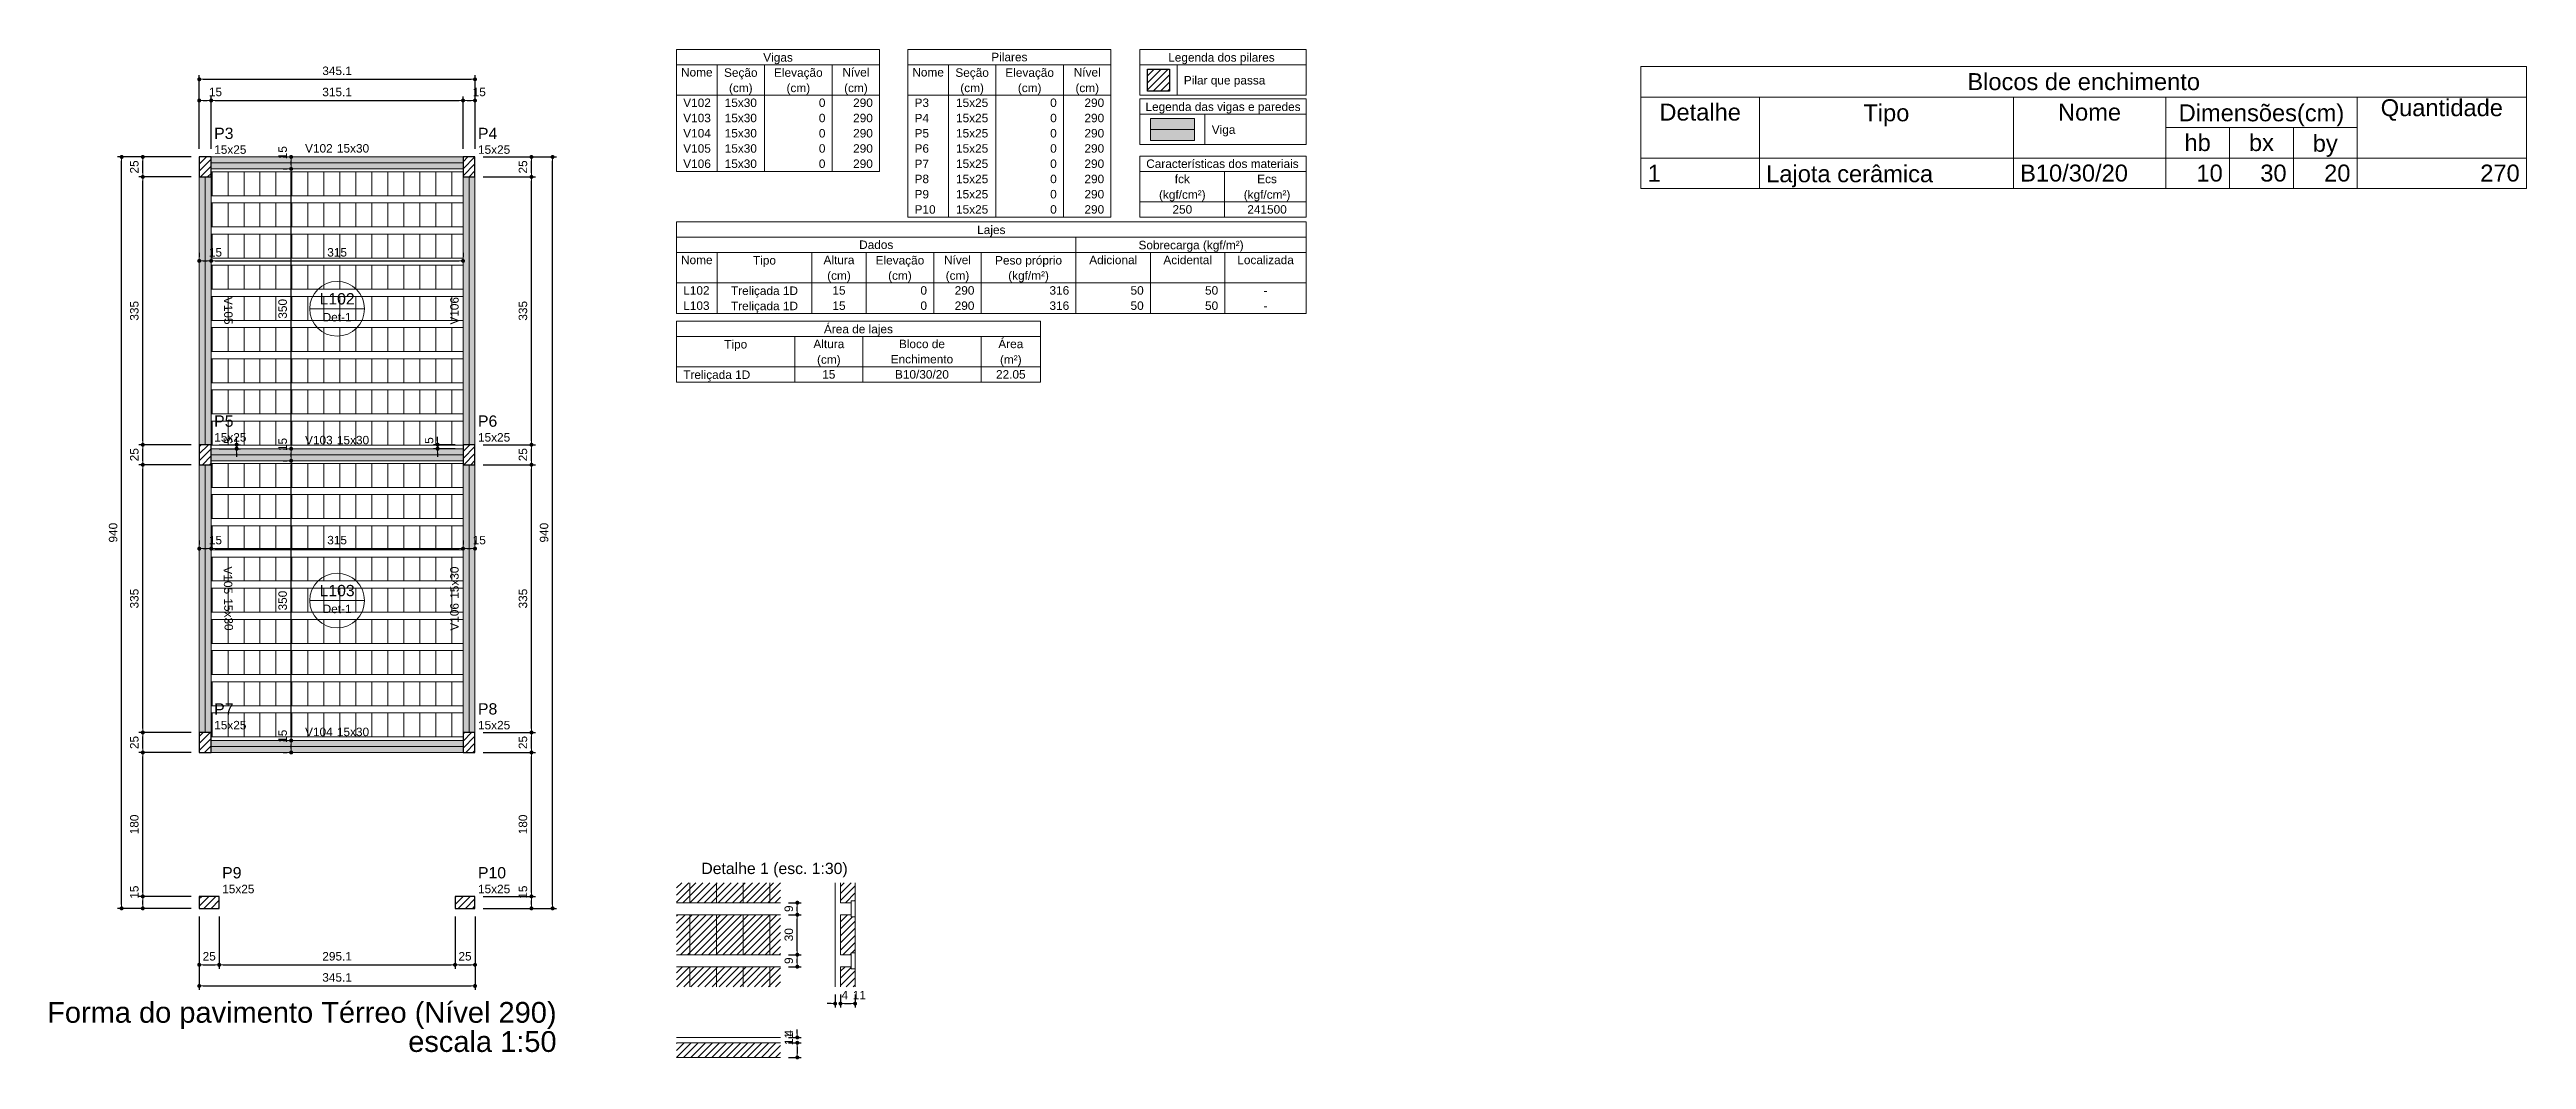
# Model space of a CAD drawing. Extents: x 5006 to 5323, y 875 to 3681.
# Drawn here: x 5200.9 to 5262.9, y 2964.2 to 2989.5 of the extents above; entities that cross this region are included whole.
import ezdxf

# ---------------------------------------------------------------- set-up
doc = ezdxf.new("R2010")
doc.units = 0
doc.header["$LTSCALE"] = 2
for name, color, linetype, lineweight in [('FO-Cotas', 5, 'Continuous', 5), ('FO-Eixos', 5, 'Continuous', 5), ('FO-Hachura pilar que passa', 19, 'Continuous', 5), ('FO-Hachura viga', 43, 'Continuous', 5), ('FO-Hachuras das lajes', 1, 'Continuous', 20), ('FO-Pilares', 4, 'Continuous', 30), ('FO-Textos das lajes', 3, 'Continuous', 20), ('FO-Textos das vigas', 7, 'Continuous', 5), ('FO-Textos dos pilares', 7, 'Continuous', 5), ('FO-Títulos', 1, 'Continuous', 20), ('FO-Vigas', 1, 'Continuous', 20)]:
    doc.layers.add(name, color=color, linetype=linetype, lineweight=lineweight)
doc.styles.add('ARIAL', font='arial.ttf')
doc.styles.get("Standard").update_dxf_attribs({"font": 'arial.ttf'})
doc.dimstyles.new('UM_30.000000', dxfattribs={"dimtxt": 0.18, "dimasz": 0.1, "dimexe": 0.1, "dimexo": 0.2, "dimgap": 0, "dimtad": 1, "dimtih": 1, "dimtoh": 1, "dimdec": 1, "dimlfac": 30, "dimzin": 0, "dimdsep": 46, "dimtxsty": 'Standard', "dimcen": 0.09, "dimdle": 0.1, "dimadec": 1, "dimazin": 2, "dimtfac": 1, "dimtdec": 4, "dimtofl": 0, "dimtmove": 0, "dimatfit": 3, "dimfxl": 1, "dimtolj": 1, "dimarcsym": 0})
doc.dimstyles.new('UM_50.000000', dxfattribs={"dimtxt": 0.18, "dimasz": 0.1, "dimexe": 0.1, "dimexo": 0.2, "dimgap": 0, "dimtad": 1, "dimtih": 1, "dimtoh": 1, "dimdec": 1, "dimlfac": 50, "dimzin": 0, "dimdsep": 46, "dimtxsty": 'Standard', "dimcen": 0.09, "dimdle": 0.1, "dimadec": 1, "dimazin": 2, "dimtfac": 1, "dimtdec": 4, "dimtofl": 0, "dimtmove": 0, "dimatfit": 3, "dimfxl": 1, "dimtolj": 1, "dimarcsym": 0})
pattern_1 = [(45, (5194.6776, 2964.7725), (-0.08838835, 0.08838835), [])]

msp = doc.modelspace()

# ---------------------------------------------------------------- texts
at = {"layer": 'FO-Textos das lajes', "attachment_point": 8, "line_spacing_factor": 0.798, "style": 'ARIAL'}
for s, insert, char_height, width in [('L102', (5208.1032, 2983.0784), 0.2824, 1.757127), ('Det-1', (5208.1032, 2982.6548), 0.2118, 1.454507), ('L103', (5208.1034, 2975.7784), 0.2824, 1.757127), ('Det-1', (5208.1034, 2975.3548), 0.2118, 1.454507)]:
    msp.add_mtext(s, dxfattribs=dict(at, insert=insert, char_height=char_height, width=width))
at = {"layer": 'FO-Textos das vigas', "linetype": 'Continuous', "line_spacing_factor": 0.798, "style": 'ARIAL'}
for s, insert, char_height, width, attachment_point in [('Vigas', (5219.1366, 2989.0929), 0.2118, 1.492249, 8), ('Legenda dos pilares', (5230.2325, 2989.0929), 0.2118, 2.693955, 8), ('Nome', (5217.1034, 2988.7814), 0.2118, 1.588055, 8), ('Seção', (5218.2046, 2988.7119), 0.2118, 1.689667, 8), ('Elevação', (5219.6446, 2988.7119), 0.2118, 2.45321, 8), ('Nível', (5221.0853, 2988.7814), 0.2118, 1.358701, 8), ('Pilar que passa', (5229.2911, 2988.5209), 0.2118, 4.108039, 7), ('Blocos de enchimento', (5251.8082, 2988.4387), 0.4236, 11.674933, 8), ('V102', (5216.7645, 2988.0189), 0.2118, 1.390636, 7), ('15x30', (5218.2048, 2988.0189), 0.2118, 1.617087, 8), ('(cm)', (5218.2046, 2988.3299), 0.2118, 1.190315, 8), ('(cm)', (5219.6446, 2988.3299), 0.2118, 1.190315, 8), ('0', (5220.3228, 2988.0189), 0.2118, 0.330966, 9), ('(cm)', (5221.0856, 2988.3299), 0.2118, 1.190315, 8), ('290', (5221.5089, 2988.0189), 0.2118, 0.992897, 9), ('Legenda das vigas e paredes', (5230.2717, 2987.8583), 0.2118, 4.523481, 8), ('Detalhe', (5242.2112, 2987.6762), 0.4236, 4.08979, 8), ('Tipo', (5246.8704, 2987.5365), 0.4236, 2.30822, 8), ('Nome', (5251.954, 2987.6762), 0.4236, 3.165111, 8), ('Dimensões(cm)', (5256.2564, 2987.5365), 0.4236, 8.307041, 8), ('Quantidade', (5260.7698, 2987.6762), 0.4236, 6.135553, 8), ('V103', (5216.7645, 2987.6377), 0.2118, 1.390636, 7), ('V104', (5216.7645, 2987.2564), 0.2118, 1.390636, 7), ('15x30', (5218.2048, 2987.6377), 0.2118, 1.617087, 8), ('15x30', (5218.2048, 2987.2564), 0.2118, 1.617087, 8), ('0', (5220.3228, 2987.6377), 0.2118, 0.330966, 9), ('0', (5220.3228, 2987.2564), 0.2118, 0.330966, 9), ('290', (5221.5089, 2987.6377), 0.2118, 0.992897, 9), ('290', (5221.5089, 2987.2564), 0.2118, 0.992897, 9), ('Viga', (5229.9897, 2987.2863), 0.2118, 1.193218, 7), ('V102', (5207.9924, 2986.8784), 0.2118, 1.390636, 9), ('15x30', (5208.0983, 2986.8784), 0.2118, 1.617087, 7), ('V105', (5216.7645, 2986.8752), 0.2118, 1.390636, 7), ('15x30', (5218.2048, 2986.8752), 0.2118, 1.617087, 8), ('0', (5220.3228, 2986.8752), 0.2118, 0.330966, 9), ('290', (5221.5089, 2986.8752), 0.2118, 0.992897, 9), ('hb', (5254.6588, 2986.9137), 0.4236, 1.31981, 8), ('bx', (5256.256, 2986.9137), 0.4236, 1.253182, 8), ('by', (5257.8534, 2986.7735), 0.4236, 1.253182, 8), ('V106', (5216.7645, 2986.4939), 0.2118, 1.390636, 7), ('15x30', (5218.2048, 2986.4939), 0.2118, 1.617087, 8), ('0', (5220.3228, 2986.4939), 0.2118, 0.330966, 9), ('290', (5221.5089, 2986.4939), 0.2118, 0.992897, 9), ('Características dos materiais', (5230.2572, 2986.4939), 0.2118, 7.68479, 8), ('fck', (5229.2532, 2986.1127), 0.2118, 0.763544, 8), ('Ecs', (5231.3732, 2986.1127), 0.2118, 0.9958, 8), ('1', (5240.8981, 2986.1512), 0.4236, 0.659905, 7), ('Lajota cerâmica', (5243.8634, 2986.0115), 0.4236, 8.375986, 7), ('B10/30/20', (5250.2173, 2986.1512), 0.4236, 5.410179, 7), ('10', (5255.288, 2986.1512), 0.4236, 1.31981, 9), ('30', (5256.8852, 2986.1512), 0.4236, 1.31981, 9), ('20', (5258.4824, 2986.1512), 0.4236, 1.31981, 9), ('270', (5262.7184, 2986.1512), 0.4236, 1.979715, 9), ('(kgf/cm²)', (5229.2528, 2985.6616), 0.2118, 2.348695, 8), ('(kgf/cm²)', (5231.373, 2985.6616), 0.2118, 2.348695, 8), ('Lajes', (5224.4736, 2984.7789), 0.2118, 1.422572, 8), ('250', (5229.2532, 2985.3502), 0.2118, 0.992897, 8), ('241500', (5231.3732, 2985.3502), 0.2118, 1.985794, 8), ('Dados', (5221.5936, 2984.4674), 0.2118, 1.721602, 8), ('Sobrecarga (kgf/m²)', (5229.4726, 2984.3979), 0.2118, 5.292547, 8), ('Nome', (5217.1034, 2984.0862), 0.2118, 1.588055, 8), ('Tipo', (5218.7976, 2984.0159), 0.2118, 1.15838, 8), ('Altura', (5220.6617, 2984.0862), 0.2118, 1.556119, 8), ('(cm)', (5220.6616, 2983.6349), 0.2118, 1.190315, 8), ('Elevação', (5222.1866, 2984.0159), 0.2118, 2.45321, 8), ('(cm)', (5222.1866, 2983.6349), 0.2118, 1.190315, 8), ('Nível', (5223.6269, 2984.0862), 0.2118, 1.358701, 8), ('(cm)', (5223.6266, 2983.6349), 0.2118, 1.190315, 8), ('Peso próprio', (5225.4056, 2984.0159), 0.2118, 3.37643, 8), ('(kgf/m²)', (5225.4056, 2983.6349), 0.2118, 2.049665, 8), ('Adicional', (5227.524, 2984.0862), 0.2118, 2.421275, 8), ('Acidental', (5229.3878, 2984.0862), 0.2118, 2.45321, 8), ('Localizada', (5231.3364, 2984.0862), 0.2118, 2.85095, 8), ('L102', (5216.7645, 2983.3237), 0.2118, 1.323863, 7), ('L103', (5216.7645, 2982.9424), 0.2118, 1.323863, 7), ('Treliçada 1D', (5218.7976, 2983.2539), 0.2118, 3.37643, 8), ('Treliçada 1D', (5218.7976, 2982.8729), 0.2118, 3.37643, 8), ('15', (5220.6617, 2983.3237), 0.2118, 0.661931, 8), ('15', (5220.6617, 2982.9424), 0.2118, 0.661931, 8), ('0', (5222.8644, 2983.3237), 0.2118, 0.330966, 9), ('0', (5222.8644, 2982.9424), 0.2118, 0.330966, 9), ('290', (5224.0505, 2983.3237), 0.2118, 0.992897, 9), ('290', (5224.0505, 2982.9424), 0.2118, 0.992897, 9), ('316', (5226.4226, 2983.3237), 0.2118, 0.992897, 9), ('316', (5226.4226, 2982.9424), 0.2118, 0.992897, 9), ('50', (5228.2865, 2983.3237), 0.2118, 0.661931, 9), ('50', (5228.2865, 2982.9424), 0.2118, 0.661931, 9), ('50', (5230.1503, 2983.3237), 0.2118, 0.661931, 9), ('50', (5230.1503, 2982.9424), 0.2118, 0.661931, 9), ('-', (5231.3364, 2983.3237), 0.2118, 0.197418, 8), ('Área de lajes', (5221.1486, 2982.2961), 0.2118, 3.475139, 8), ('-', (5231.3364, 2982.9424), 0.2118, 0.197418, 8), ('Tipo', (5218.0776, 2981.9151), 0.2118, 1.15838, 8), ('Altura', (5220.4075, 2981.9852), 0.2118, 1.556119, 8), ('Bloco de', (5222.7373, 2981.9852), 0.2118, 2.319663, 8), ('Área', (5224.9612, 2981.9852), 0.2118, 1.257089, 8), ('Treliçada 1D', (5216.7646, 2981.1531), 0.2118, 3.37643, 7), ('(cm)', (5220.4076, 2981.5341), 0.2118, 1.190315, 8), ('15', (5220.4075, 2981.2227), 0.2118, 0.661931, 8), ('Enchimento', (5222.7373, 2981.604), 0.2118, 3.147077, 8), ('B10/30/20', (5222.7373, 2981.2227), 0.2118, 2.714499, 8), ('22.05', (5224.9612, 2981.2227), 0.2118, 1.489345, 8), ('(m²)', (5224.9616, 2981.5341), 0.2118, 1.088703, 8), ('V103', (5207.9924, 2979.5784), 0.2118, 1.390636, 9), ('15x30', (5208.0983, 2979.5784), 0.2118, 1.617087, 7), ('V104', (5207.9924, 2972.2784), 0.2118, 1.390636, 9), ('15x30', (5208.0983, 2972.2784), 0.2118, 1.617087, 7)]:
    msp.add_mtext(s, dxfattribs=dict(at, insert=insert, char_height=char_height, width=width, attachment_point=attachment_point))
at = {"layer": 'FO-Textos das vigas', "linetype": 'Continuous', "char_height": 0.2118, "line_spacing_factor": 0.798, "style": 'ARIAL'}
for s, insert, width, attachment_point, rotation in [('V105', (5205.2707, 2982.9225), 1.390636, 8, 271), ('V106', (5211.1477, 2982.9225), 1.390636, 8, 90), ('V105', (5205.271, 2975.8332), 1.390636, 9, 271), ('15x30', (5211.1477, 2975.7177), 1.617087, 7, 90), ('15x30', (5205.2711, 2975.7273), 1.617087, 7, 271), ('V106', (5211.1477, 2975.6118), 1.390636, 9, 90)]:
    msp.add_mtext(s, dxfattribs=dict(at, insert=insert, width=width, attachment_point=attachment_point, rotation=rotation))
at = {"layer": 'FO-Textos dos pilares', "linetype": 'Continuous', "line_spacing_factor": 0.798, "style": 'ARIAL'}
for s, insert, char_height, width, attachment_point in [('Pilares', (5224.9251, 2989.1626), 0.2118, 1.823214, 8), ('Nome', (5222.8918, 2988.7814), 0.2118, 1.588055, 8), ('Seção', (5223.993, 2988.7112), 0.2118, 1.689667, 8), ('Elevação', (5225.433, 2988.7112), 0.2118, 2.45321, 8), ('Nível', (5226.8737, 2988.7814), 0.2118, 1.358701, 8), ('P3', (5222.553, 2988.0189), 0.2118, 0.728705, 7), ('15x25', (5223.9932, 2988.0189), 0.2118, 1.617087, 8), ('(cm)', (5223.993, 2988.3302), 0.2118, 1.190315, 8), ('(cm)', (5225.433, 2988.3302), 0.2118, 1.190315, 8), ('0', (5226.1112, 2988.0189), 0.2118, 0.330966, 9), ('(cm)', (5226.874, 2988.3302), 0.2118, 1.190315, 8), ('290', (5227.2973, 2988.0189), 0.2118, 0.992897, 9), ('P3', (5205.0276, 2987.2181), 0.2824, 0.96719, 7), ('P4', (5211.6286, 2987.2181), 0.2824, 0.96719, 7), ('P4', (5222.553, 2987.6377), 0.2118, 0.728705, 7), ('P5', (5222.553, 2987.2564), 0.2118, 0.728705, 7), ('15x25', (5223.9932, 2987.6377), 0.2118, 1.617087, 8), ('15x25', (5223.9932, 2987.2564), 0.2118, 1.617087, 8), ('0', (5226.1112, 2987.6377), 0.2118, 0.330966, 9), ('0', (5226.1112, 2987.2564), 0.2118, 0.330966, 9), ('290', (5227.2973, 2987.6377), 0.2118, 0.992897, 9), ('290', (5227.2973, 2987.2564), 0.2118, 0.992897, 9), ('15x25', (5205.0276, 2986.8475), 0.2118, 1.617087, 7), ('15x25', (5211.6286, 2986.8475), 0.2118, 1.617087, 7), ('P6', (5222.553, 2986.8752), 0.2118, 0.728705, 7), ('15x25', (5223.9932, 2986.8752), 0.2118, 1.617087, 8), ('0', (5226.1112, 2986.8752), 0.2118, 0.330966, 9), ('290', (5227.2973, 2986.8752), 0.2118, 0.992897, 9), ('P7', (5222.553, 2986.4939), 0.2118, 0.728705, 7), ('P8', (5222.553, 2986.1127), 0.2118, 0.728705, 7), ('15x25', (5223.9932, 2986.4939), 0.2118, 1.617087, 8), ('15x25', (5223.9932, 2986.1127), 0.2118, 1.617087, 8), ('0', (5226.1112, 2986.4939), 0.2118, 0.330966, 9), ('0', (5226.1112, 2986.1127), 0.2118, 0.330966, 9), ('290', (5227.2973, 2986.4939), 0.2118, 0.992897, 9), ('290', (5227.2973, 2986.1127), 0.2118, 0.992897, 9), ('P9', (5222.553, 2985.7315), 0.2118, 0.728705, 7), ('15x25', (5223.9932, 2985.7315), 0.2118, 1.617087, 8), ('0', (5226.1112, 2985.7315), 0.2118, 0.330966, 9), ('290', (5227.2973, 2985.7315), 0.2118, 0.992897, 9), ('P10', (5222.553, 2985.3502), 0.2118, 1.059671, 7), ('15x25', (5223.9932, 2985.3502), 0.2118, 1.617087, 8), ('0', (5226.1112, 2985.3502), 0.2118, 0.330966, 9), ('290', (5227.2973, 2985.3502), 0.2118, 0.992897, 9), ('P5', (5205.0276, 2980.0181), 0.2824, 0.96719, 7), ('P6', (5211.6286, 2980.0181), 0.2824, 0.96719, 7), ('15x25', (5205.0276, 2979.6475), 0.2118, 1.617087, 7), ('15x25', (5211.6286, 2979.6475), 0.2118, 1.617087, 7), ('15x25', (5205.0276, 2972.4475), 0.2118, 1.617087, 7), ('P7', (5205.0276, 2972.8181), 0.2824, 0.96719, 7), ('15x25', (5211.6286, 2972.4475), 0.2118, 1.617087, 7), ('P8', (5211.6286, 2972.8181), 0.2824, 0.96719, 7), ('P9', (5205.2276, 2968.7181), 0.2824, 0.96719, 7), ('P10', (5211.6286, 2968.7181), 0.2824, 1.406472, 7), ('15x25', (5205.2276, 2968.3475), 0.2118, 1.617087, 7), ('15x25', (5211.6286, 2968.3475), 0.2118, 1.617087, 7)]:
    msp.add_mtext(s, dxfattribs=dict(at, insert=insert, char_height=char_height, width=width, attachment_point=attachment_point))
at = {"layer": 'FO-Títulos', "linetype": 'Continuous', "insert": (5219.0486, 2968.7455), "char_height": 0.2824, "width": 7.336775, "attachment_point": 8, "line_spacing_factor": 0.798, "style": 'ARIAL'}
msp.add_mtext('Detalhe 1 (esc. 1:30)', dxfattribs=at)
at = {"layer": 'FO-Títulos', "char_height": 0.519611, "width": 26.167379, "attachment_point": 9, "line_spacing_factor": 0.798, "style": 'ARIAL'}
for s, insert in [('Forma do pavimento Térreo (Nível 290)', (5213.5946, 2964.9535)), ('escala 1:50', (5213.5951, 2964.3727))]:
    msp.add_mtext(s, dxfattribs=dict(at, insert=insert))

# ---------------------------------------------------------------- blocks, each defined once
blk = doc.blocks.new('_DOT')
at = {"color": 0, "linetype": 'ByBlock'}
blk.add_line((-0.5, 0), (-1, 0), dxfattribs=at)
at = {"color": 0, "linetype": 'ByBlock', "const_width": 0.5}
blk.add_lwpolyline([(-0.25, 0, 1), (0.25, 0, 1)], format="xyb", close=True, dxfattribs=at)
blk = doc.blocks.new('*D619')
at = {"layer": 'Defpoints', "color": 0, "transparency": 16777216}
for p in [(5204.953, 2988.184), (5204.653, 2986.772), (5204.953, 2986.772)]:
    blk.add_point(p, dxfattribs=at)
at = {"layer": 'FO-Cotas', "color": 0, "lineweight": -2, "transparency": 16777216}
for p, q in [((5204.653, 2986.972), (5204.653, 2988.284)), ((5204.753, 2988.184), (5204.853, 2988.184)), ((5204.953, 2986.972), (5204.953, 2988.284))]:
    blk.add_line(p, q, dxfattribs=at)
at = {"layer": 'FO-Cotas', "color": 0, "lineweight": -2, "transparency": 16777216, "xscale": 0.1, "yscale": 0.1, "zscale": 0.1, "rotation": 180}
blk.add_blockref('_DOT', (5204.653, 2988.184), dxfattribs=at)
at = {"layer": 'FO-Cotas', "color": 0, "lineweight": -2, "transparency": 16777216, "xscale": 0.1, "yscale": 0.1, "zscale": 0.1}
blk.add_blockref('_DOT', (5204.953, 2988.184), dxfattribs=at)
at = {"layer": 'FO-Cotas', "transparency": 16777216, "insert": (5205.059, 2988.396), "char_height": 0.2118, "attachment_point": 5, "rotation": 0.00573, "style": 'ARIAL'}
blk.add_mtext('\\A1;15', dxfattribs=at)
blk = doc.blocks.new('*D620')
at = {"layer": 'Defpoints', "color": 0, "transparency": 16777216}
for p in [(5211.254, 2988.184), (5204.953, 2986.772), (5211.254, 2986.772)]:
    blk.add_point(p, dxfattribs=at)
at = {"layer": 'FO-Cotas', "color": 0, "lineweight": -2, "transparency": 16777216}
for p, q in [((5204.953, 2986.972), (5204.953, 2988.284)), ((5205.053, 2988.184), (5211.154, 2988.184)), ((5211.254, 2986.972), (5211.254, 2988.284))]:
    blk.add_line(p, q, dxfattribs=at)
at = {"layer": 'FO-Cotas', "color": 0, "lineweight": -2, "transparency": 16777216, "xscale": 0.1, "yscale": 0.1, "zscale": 0.1, "rotation": 180}
blk.add_blockref('_DOT', (5204.953, 2988.184), dxfattribs=at)
at = {"layer": 'FO-Cotas', "color": 0, "lineweight": -2, "transparency": 16777216, "xscale": 0.1, "yscale": 0.1, "zscale": 0.1}
blk.add_blockref('_DOT', (5211.254, 2988.184), dxfattribs=at)
at = {"layer": 'FO-Cotas', "transparency": 16777216, "insert": (5208.103, 2988.396), "char_height": 0.2118, "attachment_point": 5, "rotation": 0.00573, "style": 'ARIAL'}
blk.add_mtext('\\A1;315.1', dxfattribs=at)
blk = doc.blocks.new('*D621')
at = {"layer": 'Defpoints', "color": 0, "transparency": 16777216}
for p in [(5211.554, 2988.184), (5211.254, 2986.772), (5211.554, 2986.772)]:
    blk.add_point(p, dxfattribs=at)
at = {"layer": 'FO-Cotas', "color": 0, "lineweight": -2, "transparency": 16777216}
for p, q in [((5211.254, 2986.972), (5211.254, 2988.284)), ((5211.354, 2988.184), (5211.454, 2988.184)), ((5211.554, 2986.972), (5211.554, 2988.284))]:
    blk.add_line(p, q, dxfattribs=at)
at = {"layer": 'FO-Cotas', "color": 0, "lineweight": -2, "transparency": 16777216, "xscale": 0.1, "yscale": 0.1, "zscale": 0.1, "rotation": 180}
blk.add_blockref('_DOT', (5211.254, 2988.184), dxfattribs=at)
at = {"layer": 'FO-Cotas', "color": 0, "lineweight": -2, "transparency": 16777216, "xscale": 0.1, "yscale": 0.1, "zscale": 0.1}
blk.add_blockref('_DOT', (5211.554, 2988.184), dxfattribs=at)
at = {"layer": 'FO-Cotas', "transparency": 16777216, "insert": (5211.66, 2988.396), "char_height": 0.2118, "attachment_point": 5, "rotation": 0.00573, "style": 'ARIAL'}
blk.add_mtext('\\A1;15', dxfattribs=at)
blk = doc.blocks.new('*D622')
at = {"layer": 'Defpoints', "color": 0, "transparency": 16777216}
for p in [(5211.554, 2988.714), (5204.653, 2986.772), (5211.554, 2986.772)]:
    blk.add_point(p, dxfattribs=at)
at = {"layer": 'FO-Cotas', "color": 0, "lineweight": -2, "transparency": 16777216}
for p, q in [((5204.653, 2986.972), (5204.653, 2988.814)), ((5204.753, 2988.714), (5211.454, 2988.714)), ((5211.554, 2986.972), (5211.554, 2988.814))]:
    blk.add_line(p, q, dxfattribs=at)
at = {"layer": 'FO-Cotas', "color": 0, "lineweight": -2, "transparency": 16777216, "xscale": 0.1, "yscale": 0.1, "zscale": 0.1, "rotation": 180}
blk.add_blockref('_DOT', (5204.653, 2988.714), dxfattribs=at)
at = {"layer": 'FO-Cotas', "color": 0, "lineweight": -2, "transparency": 16777216, "xscale": 0.1, "yscale": 0.1, "zscale": 0.1}
blk.add_blockref('_DOT', (5211.554, 2988.714), dxfattribs=at)
at = {"layer": 'FO-Cotas', "transparency": 16777216, "insert": (5208.103, 2988.926), "char_height": 0.2118, "attachment_point": 5, "rotation": 0.00573, "style": 'ARIAL'}
blk.add_mtext('\\A1;345.1', dxfattribs=at)
blk = doc.blocks.new('*D623')
at = {"layer": 'Defpoints', "color": 0, "transparency": 16777216}
for p in [(5204.653, 2967.972), (5205.153, 2967.972), (5205.153, 2966.56)]:
    blk.add_point(p, dxfattribs=at)
at = {"layer": 'FO-Cotas', "color": 0, "lineweight": -2, "transparency": 16777216}
for p, q in [((5204.653, 2967.772), (5204.653, 2966.46)), ((5205.153, 2967.772), (5205.153, 2966.46)), ((5204.753, 2966.56), (5205.053, 2966.56))]:
    blk.add_line(p, q, dxfattribs=at)
at = {"layer": 'FO-Cotas', "color": 0, "lineweight": -2, "transparency": 16777216, "xscale": 0.1, "yscale": 0.1, "zscale": 0.1, "rotation": 180}
blk.add_blockref('_DOT', (5204.653, 2966.56), dxfattribs=at)
at = {"layer": 'FO-Cotas', "color": 0, "lineweight": -2, "transparency": 16777216, "xscale": 0.1, "yscale": 0.1, "zscale": 0.1}
blk.add_blockref('_DOT', (5205.153, 2966.56), dxfattribs=at)
at = {"layer": 'FO-Cotas', "transparency": 16777216, "insert": (5204.903, 2966.772), "char_height": 0.2118, "attachment_point": 5, "rotation": 0.00573, "style": 'ARIAL'}
blk.add_mtext('\\A1;25', dxfattribs=at)
blk = doc.blocks.new('*D624')
at = {"layer": 'Defpoints', "color": 0, "transparency": 16777216}
for p in [(5205.153, 2967.972), (5211.054, 2967.972), (5211.054, 2966.56)]:
    blk.add_point(p, dxfattribs=at)
at = {"layer": 'FO-Cotas', "color": 0, "lineweight": -2, "transparency": 16777216}
for p, q in [((5205.153, 2967.772), (5205.153, 2966.46)), ((5211.054, 2967.772), (5211.054, 2966.46)), ((5205.253, 2966.56), (5210.954, 2966.56))]:
    blk.add_line(p, q, dxfattribs=at)
at = {"layer": 'FO-Cotas', "color": 0, "lineweight": -2, "transparency": 16777216, "xscale": 0.1, "yscale": 0.1, "zscale": 0.1, "rotation": 180}
blk.add_blockref('_DOT', (5205.153, 2966.56), dxfattribs=at)
at = {"layer": 'FO-Cotas', "color": 0, "lineweight": -2, "transparency": 16777216, "xscale": 0.1, "yscale": 0.1, "zscale": 0.1}
blk.add_blockref('_DOT', (5211.054, 2966.56), dxfattribs=at)
at = {"layer": 'FO-Cotas', "transparency": 16777216, "insert": (5208.103, 2966.772), "char_height": 0.2118, "attachment_point": 5, "rotation": 0.00573, "style": 'ARIAL'}
blk.add_mtext('\\A1;295.1', dxfattribs=at)
blk = doc.blocks.new('*D625')
at = {"layer": 'Defpoints', "color": 0, "transparency": 16777216}
for p in [(5211.054, 2967.972), (5211.554, 2967.972), (5211.554, 2966.56)]:
    blk.add_point(p, dxfattribs=at)
at = {"layer": 'FO-Cotas', "color": 0, "lineweight": -2, "transparency": 16777216}
for p, q in [((5211.054, 2967.772), (5211.054, 2966.46)), ((5211.554, 2967.772), (5211.554, 2966.46)), ((5211.154, 2966.56), (5211.454, 2966.56))]:
    blk.add_line(p, q, dxfattribs=at)
at = {"layer": 'FO-Cotas', "color": 0, "lineweight": -2, "transparency": 16777216, "xscale": 0.1, "yscale": 0.1, "zscale": 0.1, "rotation": 180}
blk.add_blockref('_DOT', (5211.054, 2966.56), dxfattribs=at)
at = {"layer": 'FO-Cotas', "color": 0, "lineweight": -2, "transparency": 16777216, "xscale": 0.1, "yscale": 0.1, "zscale": 0.1}
blk.add_blockref('_DOT', (5211.554, 2966.56), dxfattribs=at)
at = {"layer": 'FO-Cotas', "transparency": 16777216, "insert": (5211.304, 2966.772), "char_height": 0.2118, "attachment_point": 5, "rotation": 0.00573, "style": 'ARIAL'}
blk.add_mtext('\\A1;25', dxfattribs=at)
blk = doc.blocks.new('*D626')
at = {"layer": 'Defpoints', "color": 0, "transparency": 16777216}
for p in [(5204.653, 2967.972), (5211.554, 2967.972), (5211.554, 2966.031)]:
    blk.add_point(p, dxfattribs=at)
at = {"layer": 'FO-Cotas', "color": 0, "lineweight": -2, "transparency": 16777216}
for p, q in [((5204.653, 2967.772), (5204.653, 2965.931)), ((5211.554, 2967.772), (5211.554, 2965.931)), ((5204.753, 2966.031), (5211.454, 2966.031))]:
    blk.add_line(p, q, dxfattribs=at)
at = {"layer": 'FO-Cotas', "color": 0, "lineweight": -2, "transparency": 16777216, "xscale": 0.1, "yscale": 0.1, "zscale": 0.1, "rotation": 180}
blk.add_blockref('_DOT', (5204.653, 2966.031), dxfattribs=at)
at = {"layer": 'FO-Cotas', "color": 0, "lineweight": -2, "transparency": 16777216, "xscale": 0.1, "yscale": 0.1, "zscale": 0.1}
blk.add_blockref('_DOT', (5211.554, 2966.031), dxfattribs=at)
at = {"layer": 'FO-Cotas', "transparency": 16777216, "insert": (5208.103, 2966.243), "char_height": 0.2118, "attachment_point": 5, "rotation": 0.00573, "style": 'ARIAL'}
blk.add_mtext('\\A1;345.1', dxfattribs=at)
blk = doc.blocks.new('*D627')
at = {"layer": 'Defpoints', "color": 0, "transparency": 16777216}
for p in [(5203.241, 2968.272), (5204.653, 2968.272), (5204.653, 2967.972)]:
    blk.add_point(p, dxfattribs=at)
at = {"layer": 'FO-Cotas', "color": 0, "lineweight": -2, "transparency": 16777216}
for p, q in [((5204.453, 2968.272), (5203.141, 2968.272)), ((5204.453, 2967.972), (5203.141, 2967.972)), ((5203.241, 2968.072), (5203.241, 2968.172))]:
    blk.add_line(p, q, dxfattribs=at)
at = {"layer": 'FO-Cotas', "color": 0, "lineweight": -2, "transparency": 16777216, "xscale": 0.1, "yscale": 0.1, "zscale": 0.1}
for p, rotation in [((5203.241, 2968.272), 90), ((5203.241, 2967.972), 270)]:
    blk.add_blockref('_DOT', p, dxfattribs=dict(at, rotation=rotation))
at = {"layer": 'FO-Cotas', "transparency": 16777216, "insert": (5203.029, 2968.378), "char_height": 0.2118, "attachment_point": 5, "rotation": 90, "style": 'ARIAL'}
blk.add_mtext('\\A1;15', dxfattribs=at)
blk = doc.blocks.new('*D628')
at = {"layer": 'Defpoints', "color": 0, "transparency": 16777216}
for p in [(5203.241, 2971.872), (5204.653, 2971.872), (5204.653, 2968.272)]:
    blk.add_point(p, dxfattribs=at)
at = {"layer": 'FO-Cotas', "color": 0, "lineweight": -2, "transparency": 16777216}
for p, q in [((5204.453, 2971.872), (5203.141, 2971.872)), ((5203.241, 2968.372), (5203.241, 2971.772)), ((5204.453, 2968.272), (5203.141, 2968.272))]:
    blk.add_line(p, q, dxfattribs=at)
at = {"layer": 'FO-Cotas', "color": 0, "lineweight": -2, "transparency": 16777216, "xscale": 0.1, "yscale": 0.1, "zscale": 0.1}
for p, rotation in [((5203.241, 2971.872), 90), ((5203.241, 2968.272), 270)]:
    blk.add_blockref('_DOT', p, dxfattribs=dict(at, rotation=rotation))
at = {"layer": 'FO-Cotas', "transparency": 16777216, "insert": (5203.029, 2970.072), "char_height": 0.2118, "attachment_point": 5, "rotation": 90, "style": 'ARIAL'}
blk.add_mtext('\\A1;180', dxfattribs=at)
blk = doc.blocks.new('*D629')
at = {"layer": 'Defpoints', "color": 0, "transparency": 16777216}
for p in [(5203.241, 2972.372), (5204.653, 2972.372), (5204.653, 2971.872)]:
    blk.add_point(p, dxfattribs=at)
at = {"layer": 'FO-Cotas', "color": 0, "lineweight": -2, "transparency": 16777216}
for p, q in [((5204.453, 2972.372), (5203.141, 2972.372)), ((5203.241, 2971.972), (5203.241, 2972.272)), ((5204.453, 2971.872), (5203.141, 2971.872))]:
    blk.add_line(p, q, dxfattribs=at)
at = {"layer": 'FO-Cotas', "color": 0, "lineweight": -2, "transparency": 16777216, "xscale": 0.1, "yscale": 0.1, "zscale": 0.1}
for p, rotation in [((5203.241, 2972.372), 90), ((5203.241, 2971.872), 270)]:
    blk.add_blockref('_DOT', p, dxfattribs=dict(at, rotation=rotation))
at = {"layer": 'FO-Cotas', "transparency": 16777216, "insert": (5203.029, 2972.122), "char_height": 0.2118, "attachment_point": 5, "rotation": 90, "style": 'ARIAL'}
blk.add_mtext('\\A1;25', dxfattribs=at)
blk = doc.blocks.new('*D630')
at = {"layer": 'Defpoints', "color": 0, "transparency": 16777216}
for p in [(5203.241, 2979.072), (5204.653, 2979.072), (5204.653, 2972.372)]:
    blk.add_point(p, dxfattribs=at)
at = {"layer": 'FO-Cotas', "color": 0, "lineweight": -2, "transparency": 16777216}
for p, q in [((5204.453, 2979.072), (5203.141, 2979.072)), ((5203.241, 2972.472), (5203.241, 2978.972)), ((5204.453, 2972.372), (5203.141, 2972.372))]:
    blk.add_line(p, q, dxfattribs=at)
at = {"layer": 'FO-Cotas', "color": 0, "lineweight": -2, "transparency": 16777216, "xscale": 0.1, "yscale": 0.1, "zscale": 0.1}
for p, rotation in [((5203.241, 2979.072), 90), ((5203.241, 2972.372), 270)]:
    blk.add_blockref('_DOT', p, dxfattribs=dict(at, rotation=rotation))
at = {"layer": 'FO-Cotas', "transparency": 16777216, "insert": (5203.029, 2975.722), "char_height": 0.2118, "attachment_point": 5, "rotation": 90, "style": 'ARIAL'}
blk.add_mtext('\\A1;335', dxfattribs=at)
blk = doc.blocks.new('*D631')
at = {"layer": 'Defpoints', "color": 0, "transparency": 16777216}
for p in [(5203.241, 2979.572), (5204.653, 2979.572), (5204.653, 2979.072)]:
    blk.add_point(p, dxfattribs=at)
at = {"layer": 'FO-Cotas', "color": 0, "lineweight": -2, "transparency": 16777216}
for p, q in [((5204.453, 2979.572), (5203.141, 2979.572)), ((5203.241, 2979.172), (5203.241, 2979.472)), ((5204.453, 2979.072), (5203.141, 2979.072))]:
    blk.add_line(p, q, dxfattribs=at)
at = {"layer": 'FO-Cotas', "color": 0, "lineweight": -2, "transparency": 16777216, "xscale": 0.1, "yscale": 0.1, "zscale": 0.1}
for p, rotation in [((5203.241, 2979.572), 90), ((5203.241, 2979.072), 270)]:
    blk.add_blockref('_DOT', p, dxfattribs=dict(at, rotation=rotation))
at = {"layer": 'FO-Cotas', "transparency": 16777216, "insert": (5203.029, 2979.322), "char_height": 0.2118, "attachment_point": 5, "rotation": 90, "style": 'ARIAL'}
blk.add_mtext('\\A1;25', dxfattribs=at)
blk = doc.blocks.new('*D632')
at = {"layer": 'Defpoints', "color": 0, "transparency": 16777216}
for p in [(5203.241, 2986.272), (5204.653, 2986.272), (5204.653, 2979.572)]:
    blk.add_point(p, dxfattribs=at)
at = {"layer": 'FO-Cotas', "color": 0, "lineweight": -2, "transparency": 16777216}
for p, q in [((5204.453, 2986.272), (5203.141, 2986.272)), ((5203.241, 2979.672), (5203.241, 2986.172)), ((5204.453, 2979.572), (5203.141, 2979.572))]:
    blk.add_line(p, q, dxfattribs=at)
at = {"layer": 'FO-Cotas', "color": 0, "lineweight": -2, "transparency": 16777216, "xscale": 0.1, "yscale": 0.1, "zscale": 0.1}
for p, rotation in [((5203.241, 2986.272), 90), ((5203.241, 2979.572), 270)]:
    blk.add_blockref('_DOT', p, dxfattribs=dict(at, rotation=rotation))
at = {"layer": 'FO-Cotas', "transparency": 16777216, "insert": (5203.029, 2982.922), "char_height": 0.2118, "attachment_point": 5, "rotation": 90, "style": 'ARIAL'}
blk.add_mtext('\\A1;335', dxfattribs=at)
blk = doc.blocks.new('*D633')
at = {"layer": 'Defpoints', "color": 0, "transparency": 16777216}
for p in [(5203.241, 2986.772), (5204.653, 2986.772), (5204.653, 2986.272)]:
    blk.add_point(p, dxfattribs=at)
at = {"layer": 'FO-Cotas', "color": 0, "lineweight": -2, "transparency": 16777216}
for p, q in [((5204.453, 2986.772), (5203.141, 2986.772)), ((5204.453, 2986.272), (5203.141, 2986.272)), ((5203.241, 2986.372), (5203.241, 2986.672))]:
    blk.add_line(p, q, dxfattribs=at)
at = {"layer": 'FO-Cotas', "color": 0, "lineweight": -2, "transparency": 16777216, "xscale": 0.1, "yscale": 0.1, "zscale": 0.1}
for p, rotation in [((5203.241, 2986.772), 90), ((5203.241, 2986.272), 270)]:
    blk.add_blockref('_DOT', p, dxfattribs=dict(at, rotation=rotation))
at = {"layer": 'FO-Cotas', "transparency": 16777216, "insert": (5203.029, 2986.522), "char_height": 0.2118, "attachment_point": 5, "rotation": 90, "style": 'ARIAL'}
blk.add_mtext('\\A1;25', dxfattribs=at)
blk = doc.blocks.new('*D634')
at = {"layer": 'Defpoints', "color": 0, "transparency": 16777216}
for p in [(5202.711, 2986.772), (5204.653, 2986.772), (5204.653, 2967.972)]:
    blk.add_point(p, dxfattribs=at)
at = {"layer": 'FO-Cotas', "color": 0, "lineweight": -2, "transparency": 16777216}
for p, q in [((5204.453, 2986.772), (5202.611, 2986.772)), ((5202.711, 2968.072), (5202.711, 2986.672)), ((5204.453, 2967.972), (5202.611, 2967.972))]:
    blk.add_line(p, q, dxfattribs=at)
at = {"layer": 'FO-Cotas', "color": 0, "lineweight": -2, "transparency": 16777216, "xscale": 0.1, "yscale": 0.1, "zscale": 0.1}
for p, rotation in [((5202.711, 2986.772), 90), ((5202.711, 2967.972), 270)]:
    blk.add_blockref('_DOT', p, dxfattribs=dict(at, rotation=rotation))
at = {"layer": 'FO-Cotas', "transparency": 16777216, "insert": (5202.499, 2977.372), "char_height": 0.2118, "attachment_point": 5, "rotation": 90, "style": 'ARIAL'}
blk.add_mtext('\\A1;940', dxfattribs=at)
blk = doc.blocks.new('*D635')
at = {"layer": 'Defpoints', "color": 0, "transparency": 16777216}
for p in [(5211.554, 2968.272), (5212.966, 2968.272), (5211.554, 2967.972)]:
    blk.add_point(p, dxfattribs=at)
at = {"layer": 'FO-Cotas', "color": 0, "lineweight": -2, "transparency": 16777216}
for p, q in [((5211.754, 2968.272), (5213.066, 2968.272)), ((5211.754, 2967.972), (5213.066, 2967.972)), ((5212.966, 2968.072), (5212.966, 2968.172))]:
    blk.add_line(p, q, dxfattribs=at)
at = {"layer": 'FO-Cotas', "color": 0, "lineweight": -2, "transparency": 16777216, "xscale": 0.1, "yscale": 0.1, "zscale": 0.1}
for p, rotation in [((5212.966, 2968.272), 90), ((5212.966, 2967.972), 270)]:
    blk.add_blockref('_DOT', p, dxfattribs=dict(at, rotation=rotation))
at = {"layer": 'FO-Cotas', "transparency": 16777216, "insert": (5212.754, 2968.378), "char_height": 0.2118, "attachment_point": 5, "rotation": 90, "style": 'ARIAL'}
blk.add_mtext('\\A1;15', dxfattribs=at)
blk = doc.blocks.new('*D636')
at = {"layer": 'Defpoints', "color": 0, "transparency": 16777216}
for p in [(5211.554, 2971.872), (5212.966, 2971.872), (5211.554, 2968.272)]:
    blk.add_point(p, dxfattribs=at)
at = {"layer": 'FO-Cotas', "color": 0, "lineweight": -2, "transparency": 16777216}
for p, q in [((5211.754, 2971.872), (5213.066, 2971.872)), ((5212.966, 2968.372), (5212.966, 2971.772)), ((5211.754, 2968.272), (5213.066, 2968.272))]:
    blk.add_line(p, q, dxfattribs=at)
at = {"layer": 'FO-Cotas', "color": 0, "lineweight": -2, "transparency": 16777216, "xscale": 0.1, "yscale": 0.1, "zscale": 0.1}
for p, rotation in [((5212.966, 2971.872), 90), ((5212.966, 2968.272), 270)]:
    blk.add_blockref('_DOT', p, dxfattribs=dict(at, rotation=rotation))
at = {"layer": 'FO-Cotas', "transparency": 16777216, "insert": (5212.754, 2970.072), "char_height": 0.2118, "attachment_point": 5, "rotation": 90, "style": 'ARIAL'}
blk.add_mtext('\\A1;180', dxfattribs=at)
blk = doc.blocks.new('*D637')
at = {"layer": 'Defpoints', "color": 0, "transparency": 16777216}
for p in [(5211.554, 2972.372), (5212.966, 2972.372), (5211.554, 2971.872)]:
    blk.add_point(p, dxfattribs=at)
at = {"layer": 'FO-Cotas', "color": 0, "lineweight": -2, "transparency": 16777216}
for p, q in [((5211.754, 2972.372), (5213.066, 2972.372)), ((5212.966, 2971.972), (5212.966, 2972.272)), ((5211.754, 2971.872), (5213.066, 2971.872))]:
    blk.add_line(p, q, dxfattribs=at)
at = {"layer": 'FO-Cotas', "color": 0, "lineweight": -2, "transparency": 16777216, "xscale": 0.1, "yscale": 0.1, "zscale": 0.1}
for p, rotation in [((5212.966, 2972.372), 90), ((5212.966, 2971.872), 270)]:
    blk.add_blockref('_DOT', p, dxfattribs=dict(at, rotation=rotation))
at = {"layer": 'FO-Cotas', "transparency": 16777216, "insert": (5212.754, 2972.122), "char_height": 0.2118, "attachment_point": 5, "rotation": 90, "style": 'ARIAL'}
blk.add_mtext('\\A1;25', dxfattribs=at)
blk = doc.blocks.new('*D638')
at = {"layer": 'Defpoints', "color": 0, "transparency": 16777216}
for p in [(5211.554, 2979.072), (5212.966, 2979.072), (5211.554, 2972.372)]:
    blk.add_point(p, dxfattribs=at)
at = {"layer": 'FO-Cotas', "color": 0, "lineweight": -2, "transparency": 16777216}
for p, q in [((5211.754, 2979.072), (5213.066, 2979.072)), ((5212.966, 2972.472), (5212.966, 2978.972)), ((5211.754, 2972.372), (5213.066, 2972.372))]:
    blk.add_line(p, q, dxfattribs=at)
at = {"layer": 'FO-Cotas', "color": 0, "lineweight": -2, "transparency": 16777216, "xscale": 0.1, "yscale": 0.1, "zscale": 0.1}
for p, rotation in [((5212.966, 2979.072), 90), ((5212.966, 2972.372), 270)]:
    blk.add_blockref('_DOT', p, dxfattribs=dict(at, rotation=rotation))
at = {"layer": 'FO-Cotas', "transparency": 16777216, "insert": (5212.754, 2975.722), "char_height": 0.2118, "attachment_point": 5, "rotation": 90, "style": 'ARIAL'}
blk.add_mtext('\\A1;335', dxfattribs=at)
blk = doc.blocks.new('*D639')
at = {"layer": 'Defpoints', "color": 0, "transparency": 16777216}
for p in [(5211.554, 2979.572), (5212.966, 2979.572), (5211.554, 2979.072)]:
    blk.add_point(p, dxfattribs=at)
at = {"layer": 'FO-Cotas', "color": 0, "lineweight": -2, "transparency": 16777216}
for p, q in [((5211.754, 2979.572), (5213.066, 2979.572)), ((5212.966, 2979.172), (5212.966, 2979.472)), ((5211.754, 2979.072), (5213.066, 2979.072))]:
    blk.add_line(p, q, dxfattribs=at)
at = {"layer": 'FO-Cotas', "color": 0, "lineweight": -2, "transparency": 16777216, "xscale": 0.1, "yscale": 0.1, "zscale": 0.1}
for p, rotation in [((5212.966, 2979.572), 90), ((5212.966, 2979.072), 270)]:
    blk.add_blockref('_DOT', p, dxfattribs=dict(at, rotation=rotation))
at = {"layer": 'FO-Cotas', "transparency": 16777216, "insert": (5212.754, 2979.322), "char_height": 0.2118, "attachment_point": 5, "rotation": 90, "style": 'ARIAL'}
blk.add_mtext('\\A1;25', dxfattribs=at)
blk = doc.blocks.new('*D640')
at = {"layer": 'Defpoints', "color": 0, "transparency": 16777216}
for p in [(5211.554, 2986.272), (5212.966, 2986.272), (5211.554, 2979.572)]:
    blk.add_point(p, dxfattribs=at)
at = {"layer": 'FO-Cotas', "color": 0, "lineweight": -2, "transparency": 16777216}
for p, q in [((5211.754, 2986.272), (5213.066, 2986.272)), ((5212.966, 2979.672), (5212.966, 2986.172)), ((5211.754, 2979.572), (5213.066, 2979.572))]:
    blk.add_line(p, q, dxfattribs=at)
at = {"layer": 'FO-Cotas', "color": 0, "lineweight": -2, "transparency": 16777216, "xscale": 0.1, "yscale": 0.1, "zscale": 0.1}
for p, rotation in [((5212.966, 2986.272), 90), ((5212.966, 2979.572), 270)]:
    blk.add_blockref('_DOT', p, dxfattribs=dict(at, rotation=rotation))
at = {"layer": 'FO-Cotas', "transparency": 16777216, "insert": (5212.754, 2982.922), "char_height": 0.2118, "attachment_point": 5, "rotation": 90, "style": 'ARIAL'}
blk.add_mtext('\\A1;335', dxfattribs=at)
blk = doc.blocks.new('*D641')
at = {"layer": 'Defpoints', "color": 0, "transparency": 16777216}
for p in [(5211.554, 2986.772), (5211.554, 2986.272), (5212.966, 2986.772)]:
    blk.add_point(p, dxfattribs=at)
at = {"layer": 'FO-Cotas', "color": 0, "lineweight": -2, "transparency": 16777216}
for p, q in [((5211.754, 2986.772), (5213.066, 2986.772)), ((5211.754, 2986.272), (5213.066, 2986.272)), ((5212.966, 2986.372), (5212.966, 2986.672))]:
    blk.add_line(p, q, dxfattribs=at)
at = {"layer": 'FO-Cotas', "color": 0, "lineweight": -2, "transparency": 16777216, "xscale": 0.1, "yscale": 0.1, "zscale": 0.1}
for p, rotation in [((5212.966, 2986.772), 90), ((5212.966, 2986.272), 270)]:
    blk.add_blockref('_DOT', p, dxfattribs=dict(at, rotation=rotation))
at = {"layer": 'FO-Cotas', "transparency": 16777216, "insert": (5212.754, 2986.522), "char_height": 0.2118, "attachment_point": 5, "rotation": 90, "style": 'ARIAL'}
blk.add_mtext('\\A1;25', dxfattribs=at)
blk = doc.blocks.new('*D642')
at = {"layer": 'Defpoints', "color": 0, "transparency": 16777216}
for p in [(5211.554, 2986.772), (5213.495, 2986.772), (5211.554, 2967.972)]:
    blk.add_point(p, dxfattribs=at)
at = {"layer": 'FO-Cotas', "color": 0, "lineweight": -2, "transparency": 16777216}
for p, q in [((5211.754, 2986.772), (5213.595, 2986.772)), ((5213.495, 2968.072), (5213.495, 2986.672)), ((5211.754, 2967.972), (5213.595, 2967.972))]:
    blk.add_line(p, q, dxfattribs=at)
at = {"layer": 'FO-Cotas', "color": 0, "lineweight": -2, "transparency": 16777216, "xscale": 0.1, "yscale": 0.1, "zscale": 0.1}
for p, rotation in [((5213.495, 2986.772), 90), ((5213.495, 2967.972), 270)]:
    blk.add_blockref('_DOT', p, dxfattribs=dict(at, rotation=rotation))
at = {"layer": 'FO-Cotas', "transparency": 16777216, "insert": (5213.283, 2977.372), "char_height": 0.2118, "attachment_point": 5, "rotation": 90, "style": 'ARIAL'}
blk.add_mtext('\\A1;940', dxfattribs=at)
blk = doc.blocks.new('*D643')
at = {"layer": 'Defpoints', "color": 0, "transparency": 16777216}
for p in [(5204.653, 2976.972), (5204.953, 2976.972), (5204.953, 2976.972)]:
    blk.add_point(p, dxfattribs=at)
at = {"layer": 'FO-Cotas', "color": 0, "lineweight": -2, "transparency": 16777216}
for p, q in [((5204.653, 2977.172), (5204.653, 2977.072)), ((5204.753, 2976.972), (5204.853, 2976.972)), ((5204.953, 2977.172), (5204.953, 2977.072))]:
    blk.add_line(p, q, dxfattribs=at)
at = {"layer": 'FO-Cotas', "color": 0, "lineweight": -2, "transparency": 16777216, "xscale": 0.1, "yscale": 0.1, "zscale": 0.1, "rotation": 180}
blk.add_blockref('_DOT', (5204.653, 2976.972), dxfattribs=at)
at = {"layer": 'FO-Cotas', "color": 0, "lineweight": -2, "transparency": 16777216, "xscale": 0.1, "yscale": 0.1, "zscale": 0.1}
blk.add_blockref('_DOT', (5204.953, 2976.972), dxfattribs=at)
at = {"layer": 'FO-Cotas', "transparency": 16777216, "insert": (5205.059, 2977.184), "char_height": 0.2118, "attachment_point": 5, "rotation": 0.00573, "style": 'ARIAL'}
blk.add_mtext('\\A1;15', dxfattribs=at)
blk = doc.blocks.new('*D644')
at = {"layer": 'Defpoints', "color": 0, "transparency": 16777216}
for p in [(5204.953, 2976.972), (5211.254, 2976.972), (5211.254, 2976.972)]:
    blk.add_point(p, dxfattribs=at)
at = {"layer": 'FO-Cotas', "color": 0, "lineweight": -2, "transparency": 16777216}
for p, q in [((5204.953, 2977.172), (5204.953, 2977.072)), ((5205.053, 2976.972), (5211.154, 2976.972)), ((5211.254, 2977.172), (5211.254, 2977.072))]:
    blk.add_line(p, q, dxfattribs=at)
at = {"layer": 'FO-Cotas', "color": 0, "lineweight": -2, "transparency": 16777216, "xscale": 0.1, "yscale": 0.1, "zscale": 0.1, "rotation": 180}
blk.add_blockref('_DOT', (5204.953, 2976.972), dxfattribs=at)
at = {"layer": 'FO-Cotas', "color": 0, "lineweight": -2, "transparency": 16777216, "xscale": 0.1, "yscale": 0.1, "zscale": 0.1}
blk.add_blockref('_DOT', (5211.254, 2976.972), dxfattribs=at)
at = {"layer": 'FO-Cotas', "transparency": 16777216, "insert": (5208.103, 2977.184), "char_height": 0.2118, "attachment_point": 5, "rotation": 0.00573, "style": 'ARIAL'}
blk.add_mtext('\\A1;315', dxfattribs=at)
blk = doc.blocks.new('*D645')
at = {"layer": 'Defpoints', "color": 0, "transparency": 16777216}
for p in [(5211.254, 2976.972), (5211.554, 2976.972), (5211.554, 2976.972)]:
    blk.add_point(p, dxfattribs=at)
at = {"layer": 'FO-Cotas', "color": 0, "lineweight": -2, "transparency": 16777216}
for p, q in [((5211.254, 2977.172), (5211.254, 2977.072)), ((5211.354, 2976.972), (5211.454, 2976.972)), ((5211.554, 2977.172), (5211.554, 2977.072))]:
    blk.add_line(p, q, dxfattribs=at)
at = {"layer": 'FO-Cotas', "color": 0, "lineweight": -2, "transparency": 16777216, "xscale": 0.1, "yscale": 0.1, "zscale": 0.1, "rotation": 180}
blk.add_blockref('_DOT', (5211.254, 2976.972), dxfattribs=at)
at = {"layer": 'FO-Cotas', "color": 0, "lineweight": -2, "transparency": 16777216, "xscale": 0.1, "yscale": 0.1, "zscale": 0.1}
blk.add_blockref('_DOT', (5211.554, 2976.972), dxfattribs=at)
at = {"layer": 'FO-Cotas', "transparency": 16777216, "insert": (5211.66, 2977.184), "char_height": 0.2118, "attachment_point": 5, "rotation": 0.00573, "style": 'ARIAL'}
blk.add_mtext('\\A1;15', dxfattribs=at)
blk = doc.blocks.new('*D646')
at = {"layer": 'Defpoints', "color": 0, "transparency": 16777216}
for p in [(5204.653, 2984.172), (5204.953, 2984.172), (5204.953, 2984.172)]:
    blk.add_point(p, dxfattribs=at)
at = {"layer": 'FO-Cotas', "color": 0, "lineweight": -2, "transparency": 16777216}
for p, q in [((5204.653, 2984.372), (5204.653, 2984.272)), ((5204.953, 2984.372), (5204.953, 2984.272)), ((5204.753, 2984.172), (5204.853, 2984.172))]:
    blk.add_line(p, q, dxfattribs=at)
at = {"layer": 'FO-Cotas', "color": 0, "lineweight": -2, "transparency": 16777216, "xscale": 0.1, "yscale": 0.1, "zscale": 0.1, "rotation": 180}
blk.add_blockref('_DOT', (5204.653, 2984.172), dxfattribs=at)
at = {"layer": 'FO-Cotas', "color": 0, "lineweight": -2, "transparency": 16777216, "xscale": 0.1, "yscale": 0.1, "zscale": 0.1}
blk.add_blockref('_DOT', (5204.953, 2984.172), dxfattribs=at)
at = {"layer": 'FO-Cotas', "transparency": 16777216, "insert": (5205.059, 2984.384), "char_height": 0.2118, "attachment_point": 5, "rotation": 0.00573, "style": 'ARIAL'}
blk.add_mtext('\\A1;15', dxfattribs=at)
blk = doc.blocks.new('*D647')
at = {"layer": 'Defpoints', "color": 0, "transparency": 16777216}
for p in [(5204.953, 2984.172), (5211.254, 2984.172), (5211.254, 2984.172)]:
    blk.add_point(p, dxfattribs=at)
at = {"layer": 'FO-Cotas', "color": 0, "lineweight": -2, "transparency": 16777216}
for p, q in [((5204.953, 2984.372), (5204.953, 2984.272)), ((5211.254, 2984.372), (5211.254, 2984.272)), ((5205.053, 2984.172), (5211.154, 2984.172))]:
    blk.add_line(p, q, dxfattribs=at)
at = {"layer": 'FO-Cotas', "color": 0, "lineweight": -2, "transparency": 16777216, "xscale": 0.1, "yscale": 0.1, "zscale": 0.1, "rotation": 180}
blk.add_blockref('_DOT', (5204.953, 2984.172), dxfattribs=at)
at = {"layer": 'FO-Cotas', "color": 0, "lineweight": -2, "transparency": 16777216, "xscale": 0.1, "yscale": 0.1, "zscale": 0.1}
blk.add_blockref('_DOT', (5211.254, 2984.172), dxfattribs=at)
at = {"layer": 'FO-Cotas', "transparency": 16777216, "insert": (5208.103, 2984.384), "char_height": 0.2118, "attachment_point": 5, "rotation": 0.00573, "style": 'ARIAL'}
blk.add_mtext('\\A1;315', dxfattribs=at)
blk = doc.blocks.new('*D648')
at = {"layer": 'Defpoints', "color": 0, "transparency": 16777216}
for p in [(5206.953, 2972.172), (5206.953, 2972.172), (5206.953, 2971.872)]:
    blk.add_point(p, dxfattribs=at)
at = {"layer": 'FO-Cotas', "color": 0, "lineweight": -2, "transparency": 16777216}
for p, q in [((5206.753, 2972.172), (5206.853, 2972.172)), ((5206.953, 2971.972), (5206.953, 2972.072)), ((5206.753, 2971.872), (5206.853, 2971.872))]:
    blk.add_line(p, q, dxfattribs=at)
at = {"layer": 'FO-Cotas', "color": 0, "lineweight": -2, "transparency": 16777216, "xscale": 0.1, "yscale": 0.1, "zscale": 0.1}
for p, rotation in [((5206.953, 2972.172), 90), ((5206.953, 2971.872), 270)]:
    blk.add_blockref('_DOT', p, dxfattribs=dict(at, rotation=rotation))
at = {"layer": 'FO-Cotas', "transparency": 16777216, "insert": (5206.741, 2972.278), "char_height": 0.2118, "attachment_point": 5, "rotation": 90, "style": 'ARIAL'}
blk.add_mtext('\\A1;15', dxfattribs=at)
blk = doc.blocks.new('*D649')
at = {"layer": 'Defpoints', "color": 0, "transparency": 16777216}
for p in [(5206.953, 2979.172), (5206.953, 2979.172), (5206.953, 2972.172)]:
    blk.add_point(p, dxfattribs=at)
at = {"layer": 'FO-Cotas', "color": 0, "lineweight": -2, "transparency": 16777216}
for p, q in [((5206.753, 2979.172), (5206.853, 2979.172)), ((5206.953, 2972.272), (5206.953, 2979.072)), ((5206.753, 2972.172), (5206.853, 2972.172))]:
    blk.add_line(p, q, dxfattribs=at)
at = {"layer": 'FO-Cotas', "color": 0, "lineweight": -2, "transparency": 16777216, "xscale": 0.1, "yscale": 0.1, "zscale": 0.1}
for p, rotation in [((5206.953, 2979.172), 90), ((5206.953, 2972.172), 270)]:
    blk.add_blockref('_DOT', p, dxfattribs=dict(at, rotation=rotation))
at = {"layer": 'FO-Cotas', "transparency": 16777216, "insert": (5206.741, 2975.672), "char_height": 0.2118, "attachment_point": 5, "rotation": 90, "style": 'ARIAL'}
blk.add_mtext('\\A1;350', dxfattribs=at)
blk = doc.blocks.new('*D650')
at = {"layer": 'Defpoints', "color": 0, "transparency": 16777216}
for p in [(5206.953, 2979.472), (5206.953, 2979.472), (5206.953, 2979.172)]:
    blk.add_point(p, dxfattribs=at)
at = {"layer": 'FO-Cotas', "color": 0, "lineweight": -2, "transparency": 16777216}
for p, q in [((5206.753, 2979.472), (5206.853, 2979.472)), ((5206.753, 2979.172), (5206.853, 2979.172)), ((5206.953, 2979.272), (5206.953, 2979.372))]:
    blk.add_line(p, q, dxfattribs=at)
at = {"layer": 'FO-Cotas', "color": 0, "lineweight": -2, "transparency": 16777216, "xscale": 0.1, "yscale": 0.1, "zscale": 0.1}
for p, rotation in [((5206.953, 2979.472), 90), ((5206.953, 2979.172), 270)]:
    blk.add_blockref('_DOT', p, dxfattribs=dict(at, rotation=rotation))
at = {"layer": 'FO-Cotas', "transparency": 16777216, "insert": (5206.741, 2979.578), "char_height": 0.2118, "attachment_point": 5, "rotation": 90, "style": 'ARIAL'}
blk.add_mtext('\\A1;15', dxfattribs=at)
blk = doc.blocks.new('*D651')
at = {"layer": 'Defpoints', "color": 0, "transparency": 16777216}
for p in [(5206.953, 2986.472), (5206.953, 2986.472), (5206.953, 2979.472)]:
    blk.add_point(p, dxfattribs=at)
at = {"layer": 'FO-Cotas', "color": 0, "lineweight": -2, "transparency": 16777216}
for p, q in [((5206.753, 2986.472), (5206.853, 2986.472)), ((5206.953, 2979.572), (5206.953, 2986.372)), ((5206.753, 2979.472), (5206.853, 2979.472))]:
    blk.add_line(p, q, dxfattribs=at)
at = {"layer": 'FO-Cotas', "color": 0, "lineweight": -2, "transparency": 16777216, "xscale": 0.1, "yscale": 0.1, "zscale": 0.1}
for p, rotation in [((5206.953, 2986.472), 90), ((5206.953, 2979.472), 270)]:
    blk.add_blockref('_DOT', p, dxfattribs=dict(at, rotation=rotation))
at = {"layer": 'FO-Cotas', "transparency": 16777216, "insert": (5206.741, 2982.972), "char_height": 0.2118, "attachment_point": 5, "rotation": 90, "style": 'ARIAL'}
blk.add_mtext('\\A1;350', dxfattribs=at)
blk = doc.blocks.new('*D652')
at = {"layer": 'Defpoints', "color": 0, "transparency": 16777216}
for p in [(5206.953, 2986.772), (5206.953, 2986.772), (5206.953, 2986.472)]:
    blk.add_point(p, dxfattribs=at)
at = {"layer": 'FO-Cotas', "color": 0, "lineweight": -2, "transparency": 16777216}
for p, q in [((5206.753, 2986.772), (5206.853, 2986.772)), ((5206.753, 2986.472), (5206.853, 2986.472)), ((5206.953, 2986.572), (5206.953, 2986.672))]:
    blk.add_line(p, q, dxfattribs=at)
at = {"layer": 'FO-Cotas', "color": 0, "lineweight": -2, "transparency": 16777216, "xscale": 0.1, "yscale": 0.1, "zscale": 0.1}
for p, rotation in [((5206.953, 2986.772), 90), ((5206.953, 2986.472), 270)]:
    blk.add_blockref('_DOT', p, dxfattribs=dict(at, rotation=rotation))
at = {"layer": 'FO-Cotas', "transparency": 16777216, "insert": (5206.741, 2986.878), "char_height": 0.2118, "attachment_point": 5, "rotation": 90, "style": 'ARIAL'}
blk.add_mtext('\\A1;15', dxfattribs=at)
blk = doc.blocks.new('*D653')
at = {"layer": 'Defpoints', "color": 0, "transparency": 16777216}
for p in [(5204.953, 2979.572), (5204.953, 2979.472), (5205.588, 2979.472)]:
    blk.add_point(p, dxfattribs=at)
at = {"layer": 'FO-Cotas', "color": 0, "lineweight": -2, "transparency": 16777216}
for p, q in [((5205.153, 2979.572), (5205.688, 2979.572)), ((5205.153, 2979.472), (5205.688, 2979.472)), ((5205.588, 2979.672), (5205.588, 2979.772)), ((5205.588, 2979.372), (5205.588, 2979.272))]:
    blk.add_line(p, q, dxfattribs=at)
at = {"layer": 'FO-Cotas', "color": 0, "lineweight": -2, "transparency": 16777216, "xscale": 0.1, "yscale": 0.1, "zscale": 0.1}
for p, rotation in [((5205.588, 2979.572), 270), ((5205.588, 2979.472), 90)]:
    blk.add_blockref('_DOT', p, dxfattribs=dict(at, rotation=rotation))
at = {"layer": 'FO-Cotas', "transparency": 16777216, "insert": (5205.376, 2979.678), "char_height": 0.2118, "attachment_point": 5, "rotation": 90, "style": 'ARIAL'}
blk.add_mtext('\\A1;5', dxfattribs=at)
blk = doc.blocks.new('*D654')
at = {"layer": 'Defpoints', "color": 0, "transparency": 16777216}
for p in [(5210.618, 2979.472), (5211.254, 2979.572), (5211.254, 2979.472)]:
    blk.add_point(p, dxfattribs=at)
at = {"layer": 'FO-Cotas', "color": 0, "lineweight": -2, "transparency": 16777216}
for p, q in [((5211.054, 2979.572), (5210.518, 2979.572)), ((5211.054, 2979.472), (5210.518, 2979.472)), ((5210.618, 2979.672), (5210.618, 2979.772)), ((5210.618, 2979.372), (5210.618, 2979.272))]:
    blk.add_line(p, q, dxfattribs=at)
at = {"layer": 'FO-Cotas', "color": 0, "lineweight": -2, "transparency": 16777216, "xscale": 0.1, "yscale": 0.1, "zscale": 0.1}
for p, rotation in [((5210.618, 2979.572), 270), ((5210.618, 2979.472), 90)]:
    blk.add_blockref('_DOT', p, dxfattribs=dict(at, rotation=rotation))
at = {"layer": 'FO-Cotas', "transparency": 16777216, "insert": (5210.406, 2979.678), "char_height": 0.2118, "attachment_point": 5, "rotation": 90, "style": 'ARIAL'}
blk.add_mtext('\\A1;5', dxfattribs=at)
blk = doc.blocks.new('*D655')
at = {"layer": 'Defpoints', "color": 0, "linetype": 'Continuous', "transparency": 16777216}
for p in [(5219.195, 2968.113), (5219.195, 2967.813), (5219.619, 2968.113)]:
    blk.add_point(p, dxfattribs=at)
at = {"layer": 'FO-Cotas', "color": 0, "linetype": 'Continuous', "lineweight": -2, "transparency": 16777216}
for p, q in [((5219.395, 2968.113), (5219.719, 2968.113)), ((5219.395, 2967.813), (5219.719, 2967.813)), ((5219.619, 2967.913), (5219.619, 2968.013))]:
    blk.add_line(p, q, dxfattribs=at)
at = {"layer": 'FO-Cotas', "color": 0, "linetype": 'Continuous', "lineweight": -2, "transparency": 16777216, "xscale": 0.1, "yscale": 0.1, "zscale": 0.1}
for p, rotation in [((5219.619, 2968.113), 90), ((5219.619, 2967.813), 270)]:
    blk.add_blockref('_DOT', p, dxfattribs=dict(at, rotation=rotation))
at = {"layer": 'FO-Cotas', "linetype": 'Continuous', "transparency": 16777216, "insert": (5219.407, 2967.963), "char_height": 0.2118, "attachment_point": 5, "rotation": 90, "style": 'ARIAL'}
blk.add_mtext('\\A1;9', dxfattribs=at)
blk = doc.blocks.new('*D656')
at = {"layer": 'Defpoints', "color": 0, "linetype": 'Continuous', "transparency": 16777216}
for p in [(5219.195, 2967.813), (5219.619, 2967.813), (5219.195, 2966.813)]:
    blk.add_point(p, dxfattribs=at)
at = {"layer": 'FO-Cotas', "color": 0, "linetype": 'Continuous', "lineweight": -2, "transparency": 16777216}
for p, q in [((5219.395, 2967.813), (5219.719, 2967.813)), ((5219.619, 2966.913), (5219.619, 2967.713)), ((5219.395, 2966.813), (5219.719, 2966.813))]:
    blk.add_line(p, q, dxfattribs=at)
at = {"layer": 'FO-Cotas', "color": 0, "linetype": 'Continuous', "lineweight": -2, "transparency": 16777216, "xscale": 0.1, "yscale": 0.1, "zscale": 0.1}
for p, rotation in [((5219.619, 2967.813), 90), ((5219.619, 2966.813), 270)]:
    blk.add_blockref('_DOT', p, dxfattribs=dict(at, rotation=rotation))
at = {"layer": 'FO-Cotas', "linetype": 'Continuous', "transparency": 16777216, "insert": (5219.407, 2967.313), "char_height": 0.2118, "attachment_point": 5, "rotation": 90, "style": 'ARIAL'}
blk.add_mtext('\\A1;30', dxfattribs=at)
blk = doc.blocks.new('*D657')
at = {"layer": 'Defpoints', "color": 0, "linetype": 'Continuous', "transparency": 16777216}
for p in [(5219.195, 2966.813), (5219.195, 2966.513), (5219.619, 2966.813)]:
    blk.add_point(p, dxfattribs=at)
at = {"layer": 'FO-Cotas', "color": 0, "linetype": 'Continuous', "lineweight": -2, "transparency": 16777216}
for p, q in [((5219.395, 2966.813), (5219.719, 2966.813)), ((5219.395, 2966.513), (5219.719, 2966.513)), ((5219.619, 2966.613), (5219.619, 2966.713))]:
    blk.add_line(p, q, dxfattribs=at)
at = {"layer": 'FO-Cotas', "color": 0, "linetype": 'Continuous', "lineweight": -2, "transparency": 16777216, "xscale": 0.1, "yscale": 0.1, "zscale": 0.1}
for p, rotation in [((5219.619, 2966.813), 90), ((5219.619, 2966.513), 270)]:
    blk.add_blockref('_DOT', p, dxfattribs=dict(at, rotation=rotation))
at = {"layer": 'FO-Cotas', "linetype": 'Continuous', "transparency": 16777216, "insert": (5219.407, 2966.663), "char_height": 0.2118, "attachment_point": 5, "rotation": 90, "style": 'ARIAL'}
blk.add_mtext('\\A1;9', dxfattribs=at)
blk = doc.blocks.new('*D658')
at = {"layer": 'Defpoints', "color": 0, "linetype": 'Continuous', "transparency": 16777216}
for p in [(5220.566, 2966.013), (5220.699, 2966.013), (5220.699, 2965.589)]:
    blk.add_point(p, dxfattribs=at)
at = {"layer": 'FO-Cotas', "color": 0, "linetype": 'Continuous', "lineweight": -2, "transparency": 16777216}
for p, q in [((5220.566, 2965.813), (5220.566, 2965.489)), ((5220.699, 2965.813), (5220.699, 2965.489)), ((5220.466, 2965.589), (5220.366, 2965.589)), ((5220.799, 2965.589), (5220.899, 2965.589))]:
    blk.add_line(p, q, dxfattribs=at)
at = {"layer": 'FO-Cotas', "color": 0, "linetype": 'Continuous', "lineweight": -2, "transparency": 16777216, "xscale": 0.1, "yscale": 0.1, "zscale": 0.1}
blk.add_blockref('_DOT', (5220.566, 2965.589), dxfattribs=at)
at = {"layer": 'FO-Cotas', "color": 0, "linetype": 'Continuous', "lineweight": -2, "transparency": 16777216, "xscale": 0.1, "yscale": 0.1, "zscale": 0.1, "rotation": 180}
blk.add_blockref('_DOT', (5220.699, 2965.589), dxfattribs=at)
at = {"layer": 'FO-Cotas', "linetype": 'Continuous', "transparency": 16777216, "insert": (5220.805, 2965.801), "char_height": 0.2118, "attachment_point": 5, "rotation": 0.00573, "style": 'ARIAL'}
blk.add_mtext('\\A1;4', dxfattribs=at)
blk = doc.blocks.new('*D659')
at = {"layer": 'Defpoints', "color": 0, "linetype": 'Continuous', "transparency": 16777216}
for p in [(5220.699, 2966.013), (5221.066, 2966.013), (5221.066, 2965.589)]:
    blk.add_point(p, dxfattribs=at)
at = {"layer": 'FO-Cotas', "color": 0, "linetype": 'Continuous', "lineweight": -2, "transparency": 16777216}
for p, q in [((5220.699, 2965.813), (5220.699, 2965.489)), ((5221.066, 2965.813), (5221.066, 2965.489)), ((5220.799, 2965.589), (5220.966, 2965.589))]:
    blk.add_line(p, q, dxfattribs=at)
at = {"layer": 'FO-Cotas', "color": 0, "linetype": 'Continuous', "lineweight": -2, "transparency": 16777216, "xscale": 0.1, "yscale": 0.1, "zscale": 0.1, "rotation": 180}
blk.add_blockref('_DOT', (5220.699, 2965.589), dxfattribs=at)
at = {"layer": 'FO-Cotas', "color": 0, "linetype": 'Continuous', "lineweight": -2, "transparency": 16777216, "xscale": 0.1, "yscale": 0.1, "zscale": 0.1}
blk.add_blockref('_DOT', (5221.066, 2965.589), dxfattribs=at)
at = {"layer": 'FO-Cotas', "linetype": 'Continuous', "transparency": 16777216, "insert": (5221.172, 2965.801), "char_height": 0.2118, "attachment_point": 5, "rotation": 0.00573, "style": 'ARIAL'}
blk.add_mtext('\\A1;11', dxfattribs=at)
blk = doc.blocks.new('*D660')
at = {"layer": 'Defpoints', "color": 0, "linetype": 'Continuous', "transparency": 16777216}
for p in [(5219.195, 2964.742), (5219.195, 2964.609), (5219.619, 2964.609)]:
    blk.add_point(p, dxfattribs=at)
at = {"layer": 'FO-Cotas', "color": 0, "linetype": 'Continuous', "lineweight": -2, "transparency": 16777216}
for p, q in [((5219.395, 2964.742), (5219.719, 2964.742)), ((5219.395, 2964.609), (5219.719, 2964.609)), ((5219.619, 2964.842), (5219.619, 2964.942)), ((5219.619, 2964.509), (5219.619, 2964.409))]:
    blk.add_line(p, q, dxfattribs=at)
at = {"layer": 'FO-Cotas', "color": 0, "linetype": 'Continuous', "lineweight": -2, "transparency": 16777216, "xscale": 0.1, "yscale": 0.1, "zscale": 0.1}
for p, rotation in [((5219.619, 2964.742), 270), ((5219.619, 2964.609), 90)]:
    blk.add_blockref('_DOT', p, dxfattribs=dict(at, rotation=rotation))
at = {"layer": 'FO-Cotas', "linetype": 'Continuous', "transparency": 16777216, "insert": (5219.407, 2964.848), "char_height": 0.2118, "attachment_point": 5, "rotation": 90, "style": 'ARIAL'}
blk.add_mtext('\\A1;4', dxfattribs=at)
blk = doc.blocks.new('*D661')
at = {"layer": 'Defpoints', "color": 0, "linetype": 'Continuous', "transparency": 16777216}
for p in [(5219.195, 2964.609), (5219.195, 2964.242), (5219.619, 2964.242)]:
    blk.add_point(p, dxfattribs=at)
at = {"layer": 'FO-Cotas', "color": 0, "linetype": 'Continuous', "lineweight": -2, "transparency": 16777216}
for p, q in [((5219.395, 2964.609), (5219.719, 2964.609)), ((5219.395, 2964.242), (5219.719, 2964.242)), ((5219.619, 2964.509), (5219.619, 2964.342))]:
    blk.add_line(p, q, dxfattribs=at)
at = {"layer": 'FO-Cotas', "color": 0, "linetype": 'Continuous', "lineweight": -2, "transparency": 16777216, "xscale": 0.1, "yscale": 0.1, "zscale": 0.1}
for p, rotation in [((5219.619, 2964.609), 90), ((5219.619, 2964.242), 270)]:
    blk.add_blockref('_DOT', p, dxfattribs=dict(at, rotation=rotation))
at = {"layer": 'FO-Cotas', "linetype": 'Continuous', "transparency": 16777216, "insert": (5219.407, 2964.714), "char_height": 0.2118, "attachment_point": 5, "rotation": 90, "style": 'ARIAL'}
blk.add_mtext('\\A1;11', dxfattribs=at)

# ---------------------------------------------------------------- dimensions: what is measured, and where the dimension line sits
at = {"layer": 'FO-Cotas'}
for base, p1, p2, picture, middle, turn in [((5211.5536028733, 2988.7139966026), (5204.6526028733, 2986.7724966173), (5211.5536028733, 2986.7724966173), '*D622', (5208.1031028733, 2988.9257965967), 0.005729578), ((5204.9526, 2988.1845), (5204.6526, 2986.7725), (5204.9526, 2986.7725), '*D619', (5205.0585, 2988.3963), 0.00573), ((5211.2536028733, 2988.1844966173), (5204.9526028733, 2986.7724966173), (5211.2536028733, 2986.7724966173), '*D620', (5208.1031028733, 2988.3962966114), 0.005729578), ((5211.5536, 2988.1845), (5211.2536, 2986.7725), (5211.5536, 2986.7725), '*D621', (5211.6595, 2988.3963), 0.00573), ((5204.9529, 2984.1725), (5204.6529, 2984.1725), (5204.9529, 2984.1725), '*D646', (5205.0588, 2984.3843), 0.00573), ((5211.2536, 2984.1725), (5204.9529, 2984.1725), (5211.2536, 2984.1725), '*D647', (5208.1033, 2984.3843), 0.00573), ((5204.9533, 2976.9725), (5204.6533, 2976.9725), (5204.9533, 2976.9725), '*D643', (5205.0592, 2977.1843), 0.00573), ((5211.2536, 2976.9725), (5204.9533, 2976.9725), (5211.2536, 2976.9725), '*D644', (5208.1035, 2977.1843), 0.00573), ((5211.5536, 2976.9725), (5211.2536, 2976.9725), (5211.5536, 2976.9725), '*D645', (5211.6595, 2977.1843), 0.00573), ((5205.1526, 2966.5605), (5204.6526, 2967.9725), (5205.1526, 2967.9725), '*D623', (5204.9026, 2966.7723), 0.00573), ((5211.5536028733, 2966.030996632), (5204.6526028733, 2967.9724966173), (5211.5536028733, 2967.9724966173), '*D626', (5208.1031028733, 2966.2427966261), 0.005729578), ((5211.0536028733, 2966.5604966173), (5205.1526028733, 2967.9724966173), (5211.0536028733, 2967.9724966173), '*D624', (5208.1031028733, 2966.7722966114), 0.005729578), ((5211.5536, 2966.5605), (5211.0536, 2967.9725), (5211.5536, 2967.9725), '*D625', (5211.3036, 2966.7723), 0.00573)]:
    dim = msp.add_linear_dim(base=base, p1=p1, p2=p2, dimstyle='UM_50.000000', override={"dimtxt": 0.2118, "dimasz": 0.1, "dimexe": 0.1, "dimexo": 0.2, "dimtad": 1, "dimtih": 0, "dimtoh": 0, "dimdec": 1, "dimlfac": 50, "dimzin": 8, "dimtxsty": 'ARIAL', "dimblk": 'DOT', "dimblk1": 'DOT', "dimblk2": 'DOT', "dimsah": 1, "dimdle": 0.1, "dimse1": 0, "dimse2": 0, "dimclrt": 256, "dimadec": 1, "dimazin": 3, "dimtmove": 2, "dimldrblk": 'DOT'}, dxfattribs=at)
    dim.commit()
    dim.dimension.update_dxf_attribs({"geometry": picture, "text_midpoint": middle, "dimtype": 160, "text_rotation": turn})
for base, p1, p2, picture, middle in [((5206.9526, 2986.7725), (5206.9526, 2986.4725), (5206.9526, 2986.7725), '*D652', (5206.7408, 2986.8784)), ((5202.7111, 2986.7725), (5204.6526, 2967.9725), (5204.6526, 2986.7725), '*D634', (5202.4993, 2977.3725)), ((5203.2406, 2986.7725), (5204.6526, 2986.2725), (5204.6526, 2986.7725), '*D633', (5203.0288, 2986.5225)), ((5203.2406, 2986.2725), (5204.6526, 2979.5725), (5204.6526, 2986.2725), '*D632', (5203.0288, 2982.9225)), ((5206.9526, 2986.4725), (5206.9526, 2979.4725), (5206.9526, 2986.4725), '*D651', (5206.7408, 2982.9725)), ((5212.9656, 2986.7725), (5211.5536, 2986.2725), (5211.5536, 2986.7725), '*D641', (5212.7538, 2986.5225)), ((5213.4951, 2986.7725), (5211.5536, 2967.9725), (5211.5536, 2986.7725), '*D642', (5213.2833, 2977.3725)), ((5212.9656, 2986.2725), (5211.5536, 2979.5725), (5211.5536, 2986.2725), '*D640', (5212.7538, 2982.9225)), ((5203.2406, 2979.5725), (5204.6526, 2979.0725), (5204.6526, 2979.5725), '*D631', (5203.0288, 2979.3225)), ((5205.588, 2979.4725), (5204.9526, 2979.5725), (5204.9526, 2979.4725), '*D653', (5205.3762, 2979.6784)), ((5206.9526, 2979.4725), (5206.9526, 2979.1725), (5206.9526, 2979.4725), '*D650', (5206.7408, 2979.5784)), ((5210.6182, 2979.4725), (5211.2536, 2979.5725), (5211.2536, 2979.4725), '*D654', (5210.4064, 2979.6784)), ((5212.9656, 2979.5725), (5211.5536, 2979.0725), (5211.5536, 2979.5725), '*D639', (5212.7538, 2979.3225)), ((5203.2406, 2979.0725), (5204.6526, 2972.3725), (5204.6526, 2979.0725), '*D630', (5203.0288, 2975.7225)), ((5206.9526, 2979.1725), (5206.9526, 2972.1725), (5206.9526, 2979.1725), '*D649', (5206.7408, 2975.6725)), ((5212.9656, 2979.0725), (5211.5536, 2972.3725), (5211.5536, 2979.0725), '*D638', (5212.7538, 2975.7225)), ((5203.2406, 2972.3725), (5204.6526, 2971.8725), (5204.6526, 2972.3725), '*D629', (5203.0288, 2972.1225)), ((5206.9526, 2972.1725), (5206.9526, 2971.8725), (5206.9526, 2972.1725), '*D648', (5206.7408, 2972.2784)), ((5212.9656, 2972.3725), (5211.5536, 2971.8725), (5211.5536, 2972.3725), '*D637', (5212.7538, 2972.1225)), ((5203.2406, 2971.8725), (5204.6526, 2968.2725), (5204.6526, 2971.8725), '*D628', (5203.0288, 2970.0725)), ((5212.9656, 2971.8725), (5211.5536, 2968.2725), (5211.5536, 2971.8725), '*D636', (5212.7538, 2970.0725)), ((5203.2406, 2968.2725), (5204.6526, 2967.9725), (5204.6526, 2968.2725), '*D627', (5203.0288, 2968.3784)), ((5212.9656, 2968.2725), (5211.5536, 2967.9725), (5211.5536, 2968.2725), '*D635', (5212.7538, 2968.3784))]:
    dim = msp.add_linear_dim(base=base, p1=p1, p2=p2, angle=90, dimstyle='UM_50.000000', override={"dimtxt": 0.2118, "dimasz": 0.1, "dimexe": 0.1, "dimexo": 0.2, "dimtad": 1, "dimtih": 0, "dimtoh": 0, "dimdec": 1, "dimlfac": 50, "dimzin": 8, "dimtxsty": 'ARIAL', "dimblk": 'DOT', "dimblk1": 'DOT', "dimblk2": 'DOT', "dimsah": 1, "dimdle": 0.1, "dimse1": 0, "dimse2": 0, "dimclrt": 256, "dimadec": 1, "dimazin": 3, "dimtmove": 2, "dimldrblk": 'DOT'}, dxfattribs=at)
    dim.commit()
    dim.dimension.update_dxf_attribs({"geometry": picture, "text_midpoint": middle, "dimtype": 160, "text_rotation": 90})
at = {"layer": 'FO-Cotas', "linetype": 'Continuous'}
for base, p1, p2, picture, middle in [((5219.6187, 2968.1127), (5219.1951, 2967.8127), (5219.1951, 2968.1127), '*D655', (5219.4069, 2967.9627)), ((5219.6187, 2967.8127), (5219.1951, 2966.8127), (5219.1951, 2967.8127), '*D656', (5219.4069, 2967.3127)), ((5219.6187, 2966.8127), (5219.1951, 2966.5127), (5219.1951, 2966.8127), '*D657', (5219.4069, 2966.6627)), ((5219.6187, 2964.6085), (5219.1951, 2964.7419), (5219.1951, 2964.6085), '*D660', (5219.4069, 2964.8478)), ((5219.6187, 2964.2419), (5219.1951, 2964.6085), (5219.1951, 2964.2419), '*D661', (5219.4069, 2964.7144))]:
    dim = msp.add_linear_dim(base=base, p1=p1, p2=p2, angle=90, dimstyle='UM_30.000000', override={"dimtxt": 0.2118, "dimasz": 0.1, "dimexe": 0.1, "dimexo": 0.2, "dimtad": 1, "dimtih": 0, "dimtoh": 0, "dimdec": 1, "dimlfac": 30, "dimzin": 8, "dimtxsty": 'ARIAL', "dimblk": 'DOT', "dimblk1": 'DOT', "dimblk2": 'DOT', "dimsah": 1, "dimdle": 0.1, "dimse1": 0, "dimse2": 0, "dimclrt": 256, "dimadec": 1, "dimazin": 3, "dimtmove": 2, "dimldrblk": 'DOT'}, dxfattribs=at)
    dim.commit()
    dim.dimension.update_dxf_attribs({"geometry": picture, "text_midpoint": middle, "dimtype": 160, "text_rotation": 90})
for base, p1, p2, picture, middle in [((5220.6992, 2965.5891), (5220.5659, 2966.0127), (5220.6992, 2966.0127), '*D658', (5220.8051, 2965.8009)), ((5221.0659, 2965.5891), (5220.6992, 2966.0127), (5221.0659, 2966.0127), '*D659', (5221.1718, 2965.8009))]:
    dim = msp.add_linear_dim(base=base, p1=p1, p2=p2, dimstyle='UM_30.000000', override={"dimtxt": 0.2118, "dimasz": 0.1, "dimexe": 0.1, "dimexo": 0.2, "dimtad": 1, "dimtih": 0, "dimtoh": 0, "dimdec": 1, "dimlfac": 30, "dimzin": 8, "dimtxsty": 'ARIAL', "dimblk": 'DOT', "dimblk1": 'DOT', "dimblk2": 'DOT', "dimsah": 1, "dimdle": 0.1, "dimse1": 0, "dimse2": 0, "dimclrt": 256, "dimadec": 1, "dimazin": 3, "dimtmove": 2, "dimldrblk": 'DOT'}, dxfattribs=at)
    dim.commit()
    dim.dimension.update_dxf_attribs({"geometry": picture, "text_midpoint": middle, "dimtype": 160, "text_rotation": 0.00573})

# ---------------------------------------------------------------- hatches: boundary and pattern name
at = {"layer": 'FO-Hachura pilar que passa', "linetype": 'Continuous'}
h = msp.add_hatch(dxfattribs=at)
h.set_pattern_fill('ANSI31', color=256, style=0)
h.set_pattern_definition([(45, (5206.27212, 2982.78085), (-0.08838835, 0.08838835), [])])
h.paths.add_polyline_path([(5228.3802, 2988.4181), (5228.3802, 2988.9687), (5228.9309, 2988.9687), (5228.9309, 2988.4181), (5228.3802, 2988.4181)])
h = msp.add_hatch(dxfattribs=at)
h.set_pattern_fill('ANSI31', color=256, style=0)
h.set_pattern_definition(pattern_1)
h.paths.add_polyline_path([(5204.9526, 2986.7725), (5204.8026, 2986.7725), (5204.6526, 2986.7725), (5204.6526, 2986.5225), (5204.6526, 2986.2725), (5204.8026, 2986.2725), (5204.9526, 2986.2725), (5204.9526, 2986.5225)])
h = msp.add_hatch(dxfattribs=at)
h.set_pattern_fill('ANSI31', color=256, style=0)
h.set_pattern_definition(pattern_1)
h.paths.add_polyline_path([(5211.5536, 2986.7725), (5211.4036, 2986.7725), (5211.2536, 2986.7725), (5211.2536, 2986.5225), (5211.2536, 2986.2725), (5211.4036, 2986.2725), (5211.5536, 2986.2725), (5211.5536, 2986.5225)])
h = msp.add_hatch(dxfattribs=at)
h.set_pattern_fill('ANSI31', color=256, style=0)
h.set_pattern_definition(pattern_1)
h.paths.add_polyline_path([(5204.9526, 2979.5725), (5204.8026, 2979.5725), (5204.6526, 2979.5725), (5204.6526, 2979.3225), (5204.6526, 2979.0725), (5204.8026, 2979.0725), (5204.9526, 2979.0725), (5204.9526, 2979.3225)])
h = msp.add_hatch(dxfattribs=at)
h.set_pattern_fill('ANSI31', color=256, style=0)
h.set_pattern_definition(pattern_1)
h.paths.add_polyline_path([(5211.2536, 2979.0725), (5211.4036, 2979.0725), (5211.5536, 2979.0725), (5211.5536, 2979.3225), (5211.5536, 2979.5725), (5211.4036, 2979.5725), (5211.2536, 2979.5725), (5211.2536, 2979.3225)])
h = msp.add_hatch(dxfattribs=at)
h.set_pattern_fill('ANSI31', color=256, style=0)
h.set_pattern_definition(pattern_1)
h.paths.add_polyline_path([(5204.9526, 2972.3725), (5204.8026, 2972.3725), (5204.6526, 2972.3725), (5204.6526, 2972.1225), (5204.6526, 2971.8725), (5204.8026, 2971.8725), (5204.9526, 2971.8725), (5204.9526, 2972.1225)])
h = msp.add_hatch(dxfattribs=at)
h.set_pattern_fill('ANSI31', color=256, style=0)
h.set_pattern_definition(pattern_1)
h.paths.add_polyline_path([(5211.5536, 2972.3725), (5211.4036, 2972.3725), (5211.2536, 2972.3725), (5211.2536, 2972.1225), (5211.2536, 2971.8725), (5211.4036, 2971.8725), (5211.5536, 2971.8725), (5211.5536, 2972.1225)])
h = msp.add_hatch(dxfattribs=at)
h.set_pattern_fill('ANSI31', color=256, style=0)
h.set_pattern_definition(pattern_1)
h.paths.add_polyline_path([(5204.6526, 2968.2725), (5204.6526, 2968.1225), (5204.6526, 2967.9725), (5204.9026, 2967.9725), (5205.1526, 2967.9725), (5205.1526, 2968.1225), (5205.1526, 2968.2725), (5204.9026, 2968.2725)])
h = msp.add_hatch(dxfattribs=at)
h.set_pattern_fill('ANSI31', color=256, style=0)
h.set_pattern_definition(pattern_1)
h.paths.add_polyline_path([(5211.0536, 2968.2725), (5211.0536, 2968.1225), (5211.0536, 2967.9725), (5211.3036, 2967.9725), (5211.5536, 2967.9725), (5211.5536, 2968.1225), (5211.5536, 2968.2725), (5211.3036, 2968.2725)])
at = {"layer": 'FO-Hachura viga', "linetype": 'Continuous'}
for points in [[(5228.4544, 2987.1835), (5228.4544, 2987.7342), (5229.5557, 2987.7342), (5229.5557, 2987.1835), (5228.4544, 2987.1835)], [(5204.953, 2986.2725), (5204.953, 2986.2725), (5204.653, 2986.2725), (5204.653, 2979.5725), (5204.953, 2979.5725), (5204.953, 2986.2725)], [(5211.2534, 2986.7725), (5211.2534, 2986.7725), (5204.9526, 2986.7725), (5204.9526, 2986.4725), (5211.2534, 2986.4725), (5211.2534, 2986.7725)], [(5211.5534, 2986.2725), (5211.5534, 2986.2725), (5211.2534, 2986.2725), (5211.2534, 2979.5725), (5211.5534, 2979.5725), (5211.5534, 2986.2725)], [(5211.2534, 2979.4725), (5211.2534, 2979.4725), (5204.9526, 2979.4725), (5204.9526, 2979.1725), (5211.2534, 2979.1725), (5211.2534, 2979.4725)], [(5204.9534, 2979.0725), (5204.9534, 2979.0725), (5204.6534, 2979.0725), (5204.6534, 2972.3725), (5204.9534, 2972.3725), (5204.9534, 2979.0725)], [(5211.5534, 2979.0725), (5211.5534, 2979.0725), (5211.2534, 2979.0725), (5211.2534, 2972.3725), (5211.5534, 2972.3725), (5211.5534, 2979.0725)], [(5211.2534, 2972.1725), (5211.2534, 2972.1725), (5204.9526, 2972.1725), (5204.9526, 2971.8725), (5211.2534, 2971.8725), (5211.2534, 2972.1725)]]:
    msp.add_hatch(color=256, dxfattribs=at).paths.add_polyline_path(points)
at = {"layer": 'FO-Hachuras das lajes', "linetype": 'Continuous'}
h = msp.add_hatch(dxfattribs=at)
h.set_pattern_fill('ANSI31', color=256, style=0)
h.set_pattern_definition(pattern_1)
h.paths.add_polyline_path([(5216.5951, 2968.1127), (5216.5951, 2968.6127), (5219.1951, 2968.6127), (5219.1951, 2968.1127), (5216.5951, 2968.1127)])
h = msp.add_hatch(dxfattribs=at)
h.set_pattern_fill('ANSI31', color=256, style=0)
h.set_pattern_definition(pattern_1)
h.paths.add_polyline_path([(5220.6992, 2968.1127), (5220.6992, 2968.6127), (5221.0659, 2968.6127), (5221.0659, 2968.1627), (5220.9659, 2968.1627), (5220.9659, 2968.1127), (5220.6992, 2968.1127)])
h = msp.add_hatch(dxfattribs=at)
h.set_pattern_fill('ANSI31', color=256, style=0)
h.set_pattern_definition(pattern_1)
h.paths.add_polyline_path([(5216.5951, 2967.8127), (5219.1951, 2967.8127), (5219.1951, 2966.8127), (5216.5951, 2966.8127), (5216.5951, 2967.8127)])
h = msp.add_hatch(dxfattribs=at)
h.set_pattern_fill('ANSI31', color=256, style=0)
h.set_pattern_definition(pattern_1)
h.paths.add_polyline_path([(5220.6992, 2966.8127), (5220.6992, 2967.8127), (5220.9659, 2967.8127), (5220.9659, 2967.7627), (5221.0659, 2967.7627), (5221.0659, 2966.8627), (5220.9659, 2966.8627), (5220.9659, 2966.8127), (5220.6992, 2966.8127)])
h = msp.add_hatch(dxfattribs=at)
h.set_pattern_fill('ANSI31', color=256, style=0)
h.set_pattern_definition(pattern_1)
h.paths.add_polyline_path([(5216.5951, 2966.5127), (5219.1951, 2966.5127), (5219.1951, 2966.0127), (5216.5951, 2966.0127), (5216.5951, 2966.5127)])
h = msp.add_hatch(dxfattribs=at)
h.set_pattern_fill('ANSI31', color=256, style=0)
h.set_pattern_definition(pattern_1)
h.paths.add_polyline_path([(5220.6992, 2966.0127), (5220.6992, 2966.5127), (5220.9659, 2966.5127), (5220.9659, 2966.4627), (5221.0659, 2966.4627), (5221.0659, 2966.0127), (5220.6992, 2966.0127)])
h = msp.add_hatch(dxfattribs=at)
h.set_pattern_fill('ANSI31', color=256, style=0)
h.set_pattern_definition(pattern_1)
h.paths.add_polyline_path([(5216.5951, 2964.6085), (5219.1951, 2964.6085), (5219.1951, 2964.2419), (5216.5951, 2964.2419), (5216.5951, 2964.6085)])

# ---------------------------------------------------------------- linework, layer by layer
msp.add_circle((5227.5792, 2980.1694), 62.0607)
at = {"layer": 'FO-Eixos'}
for p, q in [((5228.4544, 2987.4589), (5229.5557, 2987.4589)), ((5204.8028, 2986.2725), (5204.8032, 2979.5725)), ((5204.9526, 2986.6225), (5211.2536, 2986.6225)), ((5211.4036, 2979.5725), (5211.4036, 2986.2725)), ((5204.8032, 2979.0725), (5204.8036, 2972.3725)), ((5204.9526, 2979.3225), (5211.2536, 2979.3225)), ((5211.4036, 2972.3725), (5211.4036, 2979.0725)), ((5204.9526, 2972.0225), (5211.2536, 2972.0225))]:
    msp.add_line(p, q, dxfattribs=at)
at = {"layer": 'FO-Eixos', "linetype": 'Continuous'}
for p, q in [((5216.9284, 2968.1127), (5216.9284, 2968.6127)), ((5217.5951, 2968.1127), (5217.5951, 2968.6127)), ((5218.2618, 2968.1127), (5218.2618, 2968.6127)), ((5218.9284, 2968.1127), (5218.9284, 2968.6127)), ((5216.9284, 2966.8127), (5216.9284, 2967.8127)), ((5217.5951, 2966.8127), (5217.5951, 2967.8127)), ((5218.2618, 2966.8127), (5218.2618, 2967.8127)), ((5218.9284, 2966.8127), (5218.9284, 2967.8127)), ((5216.9284, 2966.5127), (5216.9284, 2966.0127)), ((5217.5951, 2966.5127), (5217.5951, 2966.0127)), ((5218.2618, 2966.5127), (5218.2618, 2966.0127)), ((5218.9284, 2966.5127), (5218.9284, 2966.0127))]:
    msp.add_line(p, q, dxfattribs=at)
at = {"layer": 'FO-Eixos'}
for points in [[(5204.9736, 2985.8025), (5205.3736, 2985.8025), (5205.3736, 2986.4025), (5204.9736, 2986.4025), (5204.9736, 2985.8025)], [(5205.3736, 2985.8025), (5205.7736, 2985.8025), (5205.7736, 2986.4025), (5205.3736, 2986.4025), (5205.3736, 2985.8025)], [(5205.7736, 2985.8025), (5206.1736, 2985.8025), (5206.1736, 2986.4025), (5205.7736, 2986.4025), (5205.7736, 2985.8025)], [(5206.1736, 2985.8025), (5206.5736, 2985.8025), (5206.5736, 2986.4025), (5206.1736, 2986.4025), (5206.1736, 2985.8025)], [(5206.5736, 2985.8025), (5206.9736, 2985.8025), (5206.9736, 2986.4025), (5206.5736, 2986.4025), (5206.5736, 2985.8025)], [(5206.9736, 2985.8025), (5207.3736, 2985.8025), (5207.3736, 2986.4025), (5206.9736, 2986.4025), (5206.9736, 2985.8025)], [(5207.3736, 2985.8025), (5207.7736, 2985.8025), (5207.7736, 2986.4025), (5207.3736, 2986.4025), (5207.3736, 2985.8025)], [(5207.7736, 2985.8025), (5208.1736, 2985.8025), (5208.1736, 2986.4025), (5207.7736, 2986.4025), (5207.7736, 2985.8025)], [(5208.1736, 2985.8025), (5208.5736, 2985.8025), (5208.5736, 2986.4025), (5208.1736, 2986.4025), (5208.1736, 2985.8025)], [(5208.5736, 2985.8025), (5208.9736, 2985.8025), (5208.9736, 2986.4025), (5208.5736, 2986.4025), (5208.5736, 2985.8025)], [(5208.9736, 2985.8025), (5209.3736, 2985.8025), (5209.3736, 2986.4025), (5208.9736, 2986.4025), (5208.9736, 2985.8025)], [(5209.3736, 2985.8025), (5209.7736, 2985.8025), (5209.7736, 2986.4025), (5209.3736, 2986.4025), (5209.3736, 2985.8025)], [(5209.7736, 2985.8025), (5210.1736, 2985.8025), (5210.1736, 2986.4025), (5209.7736, 2986.4025), (5209.7736, 2985.8025)], [(5210.1736, 2985.8025), (5210.5736, 2985.8025), (5210.5736, 2986.4025), (5210.1736, 2986.4025), (5210.1736, 2985.8025)], [(5210.5736, 2985.8025), (5210.9736, 2985.8025), (5210.9736, 2986.4025), (5210.5736, 2986.4025), (5210.5736, 2985.8025)], [(5204.9736, 2985.0225), (5205.3736, 2985.0225), (5205.3736, 2985.6225), (5204.9736, 2985.6225), (5204.9736, 2985.0225)], [(5205.3736, 2985.0225), (5205.7736, 2985.0225), (5205.7736, 2985.6225), (5205.3736, 2985.6225), (5205.3736, 2985.0225)], [(5205.7736, 2985.0225), (5206.1736, 2985.0225), (5206.1736, 2985.6225), (5205.7736, 2985.6225), (5205.7736, 2985.0225)], [(5206.1736, 2985.0225), (5206.5736, 2985.0225), (5206.5736, 2985.6225), (5206.1736, 2985.6225), (5206.1736, 2985.0225)], [(5206.5736, 2985.0225), (5206.9736, 2985.0225), (5206.9736, 2985.6225), (5206.5736, 2985.6225), (5206.5736, 2985.0225)], [(5206.9736, 2985.0225), (5207.3736, 2985.0225), (5207.3736, 2985.6225), (5206.9736, 2985.6225), (5206.9736, 2985.0225)], [(5207.3736, 2985.0225), (5207.7736, 2985.0225), (5207.7736, 2985.6225), (5207.3736, 2985.6225), (5207.3736, 2985.0225)], [(5207.7736, 2985.0225), (5208.1736, 2985.0225), (5208.1736, 2985.6225), (5207.7736, 2985.6225), (5207.7736, 2985.0225)], [(5208.1736, 2985.0225), (5208.5736, 2985.0225), (5208.5736, 2985.6225), (5208.1736, 2985.6225), (5208.1736, 2985.0225)], [(5208.5736, 2985.0225), (5208.9736, 2985.0225), (5208.9736, 2985.6225), (5208.5736, 2985.6225), (5208.5736, 2985.0225)], [(5208.9736, 2985.0225), (5209.3736, 2985.0225), (5209.3736, 2985.6225), (5208.9736, 2985.6225), (5208.9736, 2985.0225)], [(5209.3736, 2985.0225), (5209.7736, 2985.0225), (5209.7736, 2985.6225), (5209.3736, 2985.6225), (5209.3736, 2985.0225)], [(5209.7736, 2985.0225), (5210.1736, 2985.0225), (5210.1736, 2985.6225), (5209.7736, 2985.6225), (5209.7736, 2985.0225)], [(5210.1736, 2985.0225), (5210.5736, 2985.0225), (5210.5736, 2985.6225), (5210.1736, 2985.6225), (5210.1736, 2985.0225)], [(5210.5736, 2985.0225), (5210.9736, 2985.0225), (5210.9736, 2985.6225), (5210.5736, 2985.6225), (5210.5736, 2985.0225)], [(5204.9736, 2984.2425), (5205.3736, 2984.2425), (5205.3736, 2984.8425), (5204.9736, 2984.8425), (5204.9736, 2984.2425)], [(5205.3736, 2984.2425), (5205.7736, 2984.2425), (5205.7736, 2984.8425), (5205.3736, 2984.8425), (5205.3736, 2984.2425)], [(5205.7736, 2984.2425), (5206.1736, 2984.2425), (5206.1736, 2984.8425), (5205.7736, 2984.8425), (5205.7736, 2984.2425)], [(5206.1736, 2984.2425), (5206.5736, 2984.2425), (5206.5736, 2984.8425), (5206.1736, 2984.8425), (5206.1736, 2984.2425)], [(5206.5736, 2984.2425), (5206.9736, 2984.2425), (5206.9736, 2984.8425), (5206.5736, 2984.8425), (5206.5736, 2984.2425)], [(5206.9736, 2984.2425), (5207.3736, 2984.2425), (5207.3736, 2984.8425), (5206.9736, 2984.8425), (5206.9736, 2984.2425)], [(5207.3736, 2984.2425), (5207.7736, 2984.2425), (5207.7736, 2984.8425), (5207.3736, 2984.8425), (5207.3736, 2984.2425)], [(5207.7736, 2984.2425), (5208.1736, 2984.2425), (5208.1736, 2984.8425), (5207.7736, 2984.8425), (5207.7736, 2984.2425)], [(5208.1736, 2984.2425), (5208.5736, 2984.2425), (5208.5736, 2984.8425), (5208.1736, 2984.8425), (5208.1736, 2984.2425)], [(5208.5736, 2984.2425), (5208.9736, 2984.2425), (5208.9736, 2984.8425), (5208.5736, 2984.8425), (5208.5736, 2984.2425)], [(5208.9736, 2984.2425), (5209.3736, 2984.2425), (5209.3736, 2984.8425), (5208.9736, 2984.8425), (5208.9736, 2984.2425)], [(5209.3736, 2984.2425), (5209.7736, 2984.2425), (5209.7736, 2984.8425), (5209.3736, 2984.8425), (5209.3736, 2984.2425)], [(5209.7736, 2984.2425), (5210.1736, 2984.2425), (5210.1736, 2984.8425), (5209.7736, 2984.8425), (5209.7736, 2984.2425)], [(5210.1736, 2984.2425), (5210.5736, 2984.2425), (5210.5736, 2984.8425), (5210.1736, 2984.8425), (5210.1736, 2984.2425)], [(5210.5736, 2984.2425), (5210.9736, 2984.2425), (5210.9736, 2984.8425), (5210.5736, 2984.8425), (5210.5736, 2984.2425)], [(5204.9736, 2983.4625), (5205.3736, 2983.4625), (5205.3736, 2984.0625), (5204.9736, 2984.0625), (5204.9736, 2983.4625)], [(5205.3736, 2983.4625), (5205.7736, 2983.4625), (5205.7736, 2984.0625), (5205.3736, 2984.0625), (5205.3736, 2983.4625)], [(5205.7736, 2983.4625), (5206.1736, 2983.4625), (5206.1736, 2984.0625), (5205.7736, 2984.0625), (5205.7736, 2983.4625)], [(5206.1736, 2983.4625), (5206.5736, 2983.4625), (5206.5736, 2984.0625), (5206.1736, 2984.0625), (5206.1736, 2983.4625)], [(5206.5736, 2983.4625), (5206.9736, 2983.4625), (5206.9736, 2984.0625), (5206.5736, 2984.0625), (5206.5736, 2983.4625)], [(5206.9736, 2983.4625), (5207.3736, 2983.4625), (5207.3736, 2984.0625), (5206.9736, 2984.0625), (5206.9736, 2983.4625)], [(5207.3736, 2983.4625), (5207.7736, 2983.4625), (5207.7736, 2984.0625), (5207.3736, 2984.0625), (5207.3736, 2983.4625)], [(5207.7736, 2983.4625), (5208.1736, 2983.4625), (5208.1736, 2984.0625), (5207.7736, 2984.0625), (5207.7736, 2983.4625)], [(5208.1736, 2983.4625), (5208.5736, 2983.4625), (5208.5736, 2984.0625), (5208.1736, 2984.0625), (5208.1736, 2983.4625)], [(5208.5736, 2983.4625), (5208.9736, 2983.4625), (5208.9736, 2984.0625), (5208.5736, 2984.0625), (5208.5736, 2983.4625)], [(5208.9736, 2983.4625), (5209.3736, 2983.4625), (5209.3736, 2984.0625), (5208.9736, 2984.0625), (5208.9736, 2983.4625)], [(5209.3736, 2983.4625), (5209.7736, 2983.4625), (5209.7736, 2984.0625), (5209.3736, 2984.0625), (5209.3736, 2983.4625)], [(5209.7736, 2983.4625), (5210.1736, 2983.4625), (5210.1736, 2984.0625), (5209.7736, 2984.0625), (5209.7736, 2983.4625)], [(5210.1736, 2983.4625), (5210.5736, 2983.4625), (5210.5736, 2984.0625), (5210.1736, 2984.0625), (5210.1736, 2983.4625)], [(5210.5736, 2983.4625), (5210.9736, 2983.4625), (5210.9736, 2984.0625), (5210.5736, 2984.0625), (5210.5736, 2983.4625)], [(5204.9736, 2982.6825), (5205.3736, 2982.6825), (5205.3736, 2983.2825), (5204.9736, 2983.2825), (5204.9736, 2982.6825)], [(5205.3736, 2982.6825), (5205.7736, 2982.6825), (5205.7736, 2983.2825), (5205.3736, 2983.2825), (5205.3736, 2982.6825)], [(5205.7736, 2982.6825), (5206.1736, 2982.6825), (5206.1736, 2983.2825), (5205.7736, 2983.2825), (5205.7736, 2982.6825)], [(5206.1736, 2982.6825), (5206.5736, 2982.6825), (5206.5736, 2983.2825), (5206.1736, 2983.2825), (5206.1736, 2982.6825)], [(5206.5736, 2982.6825), (5206.9736, 2982.6825), (5206.9736, 2983.2825), (5206.5736, 2983.2825), (5206.5736, 2982.6825)], [(5206.9736, 2982.6825), (5207.3736, 2982.6825), (5207.3736, 2983.2825), (5206.9736, 2983.2825), (5206.9736, 2982.6825)], [(5207.3736, 2982.6825), (5207.7736, 2982.6825), (5207.7736, 2983.2825), (5207.3736, 2983.2825), (5207.3736, 2982.6825)], [(5207.7736, 2982.6825), (5208.1736, 2982.6825), (5208.1736, 2983.2825), (5207.7736, 2983.2825), (5207.7736, 2982.6825)], [(5208.1736, 2982.6825), (5208.5736, 2982.6825), (5208.5736, 2983.2825), (5208.1736, 2983.2825), (5208.1736, 2982.6825)], [(5208.5736, 2982.6825), (5208.9736, 2982.6825), (5208.9736, 2983.2825), (5208.5736, 2983.2825), (5208.5736, 2982.6825)], [(5208.9736, 2982.6825), (5209.3736, 2982.6825), (5209.3736, 2983.2825), (5208.9736, 2983.2825), (5208.9736, 2982.6825)], [(5209.3736, 2982.6825), (5209.7736, 2982.6825), (5209.7736, 2983.2825), (5209.3736, 2983.2825), (5209.3736, 2982.6825)], [(5209.7736, 2982.6825), (5210.1736, 2982.6825), (5210.1736, 2983.2825), (5209.7736, 2983.2825), (5209.7736, 2982.6825)], [(5210.1736, 2982.6825), (5210.5736, 2982.6825), (5210.5736, 2983.2825), (5210.1736, 2983.2825), (5210.1736, 2982.6825)], [(5210.5736, 2982.6825), (5210.9736, 2982.6825), (5210.9736, 2983.2825), (5210.5736, 2983.2825), (5210.5736, 2982.6825)], [(5204.9736, 2981.9025), (5205.3736, 2981.9025), (5205.3736, 2982.5025), (5204.9736, 2982.5025), (5204.9736, 2981.9025)], [(5205.3736, 2981.9025), (5205.7736, 2981.9025), (5205.7736, 2982.5025), (5205.3736, 2982.5025), (5205.3736, 2981.9025)], [(5205.7736, 2981.9025), (5206.1736, 2981.9025), (5206.1736, 2982.5025), (5205.7736, 2982.5025), (5205.7736, 2981.9025)], [(5206.1736, 2981.9025), (5206.5736, 2981.9025), (5206.5736, 2982.5025), (5206.1736, 2982.5025), (5206.1736, 2981.9025)], [(5206.5736, 2981.9025), (5206.9736, 2981.9025), (5206.9736, 2982.5025), (5206.5736, 2982.5025), (5206.5736, 2981.9025)], [(5206.9736, 2981.9025), (5207.3736, 2981.9025), (5207.3736, 2982.5025), (5206.9736, 2982.5025), (5206.9736, 2981.9025)], [(5207.3736, 2981.9025), (5207.7736, 2981.9025), (5207.7736, 2982.5025), (5207.3736, 2982.5025), (5207.3736, 2981.9025)], [(5207.7736, 2981.9025), (5208.1736, 2981.9025), (5208.1736, 2982.5025), (5207.7736, 2982.5025), (5207.7736, 2981.9025)], [(5208.1736, 2981.9025), (5208.5736, 2981.9025), (5208.5736, 2982.5025), (5208.1736, 2982.5025), (5208.1736, 2981.9025)], [(5208.5736, 2981.9025), (5208.9736, 2981.9025), (5208.9736, 2982.5025), (5208.5736, 2982.5025), (5208.5736, 2981.9025)], [(5208.9736, 2981.9025), (5209.3736, 2981.9025), (5209.3736, 2982.5025), (5208.9736, 2982.5025), (5208.9736, 2981.9025)], [(5209.3736, 2981.9025), (5209.7736, 2981.9025), (5209.7736, 2982.5025), (5209.3736, 2982.5025), (5209.3736, 2981.9025)], [(5209.7736, 2981.9025), (5210.1736, 2981.9025), (5210.1736, 2982.5025), (5209.7736, 2982.5025), (5209.7736, 2981.9025)], [(5210.1736, 2981.9025), (5210.5736, 2981.9025), (5210.5736, 2982.5025), (5210.1736, 2982.5025), (5210.1736, 2981.9025)], [(5210.5736, 2981.9025), (5210.9736, 2981.9025), (5210.9736, 2982.5025), (5210.5736, 2982.5025), (5210.5736, 2981.9025)], [(5204.9736, 2981.1225), (5205.3736, 2981.1225), (5205.3736, 2981.7225), (5204.9736, 2981.7225), (5204.9736, 2981.1225)], [(5205.3736, 2981.1225), (5205.7736, 2981.1225), (5205.7736, 2981.7225), (5205.3736, 2981.7225), (5205.3736, 2981.1225)], [(5205.7736, 2981.1225), (5206.1736, 2981.1225), (5206.1736, 2981.7225), (5205.7736, 2981.7225), (5205.7736, 2981.1225)], [(5206.1736, 2981.1225), (5206.5736, 2981.1225), (5206.5736, 2981.7225), (5206.1736, 2981.7225), (5206.1736, 2981.1225)], [(5206.5736, 2981.1225), (5206.9736, 2981.1225), (5206.9736, 2981.7225), (5206.5736, 2981.7225), (5206.5736, 2981.1225)], [(5206.9736, 2981.1225), (5207.3736, 2981.1225), (5207.3736, 2981.7225), (5206.9736, 2981.7225), (5206.9736, 2981.1225)], [(5207.3736, 2981.1225), (5207.7736, 2981.1225), (5207.7736, 2981.7225), (5207.3736, 2981.7225), (5207.3736, 2981.1225)], [(5207.7736, 2981.1225), (5208.1736, 2981.1225), (5208.1736, 2981.7225), (5207.7736, 2981.7225), (5207.7736, 2981.1225)], [(5208.1736, 2981.1225), (5208.5736, 2981.1225), (5208.5736, 2981.7225), (5208.1736, 2981.7225), (5208.1736, 2981.1225)], [(5208.5736, 2981.1225), (5208.9736, 2981.1225), (5208.9736, 2981.7225), (5208.5736, 2981.7225), (5208.5736, 2981.1225)], [(5208.9736, 2981.1225), (5209.3736, 2981.1225), (5209.3736, 2981.7225), (5208.9736, 2981.7225), (5208.9736, 2981.1225)], [(5209.3736, 2981.1225), (5209.7736, 2981.1225), (5209.7736, 2981.7225), (5209.3736, 2981.7225), (5209.3736, 2981.1225)], [(5209.7736, 2981.1225), (5210.1736, 2981.1225), (5210.1736, 2981.7225), (5209.7736, 2981.7225), (5209.7736, 2981.1225)], [(5210.1736, 2981.1225), (5210.5736, 2981.1225), (5210.5736, 2981.7225), (5210.1736, 2981.7225), (5210.1736, 2981.1225)], [(5210.5736, 2981.1225), (5210.9736, 2981.1225), (5210.9736, 2981.7225), (5210.5736, 2981.7225), (5210.5736, 2981.1225)], [(5204.9736, 2980.3425), (5205.3736, 2980.3425), (5205.3736, 2980.9425), (5204.9736, 2980.9425), (5204.9736, 2980.3425)], [(5205.3736, 2980.3425), (5205.7736, 2980.3425), (5205.7736, 2980.9425), (5205.3736, 2980.9425), (5205.3736, 2980.3425)], [(5205.7736, 2980.3425), (5206.1736, 2980.3425), (5206.1736, 2980.9425), (5205.7736, 2980.9425), (5205.7736, 2980.3425)], [(5206.1736, 2980.3425), (5206.5736, 2980.3425), (5206.5736, 2980.9425), (5206.1736, 2980.9425), (5206.1736, 2980.3425)], [(5206.5736, 2980.3425), (5206.9736, 2980.3425), (5206.9736, 2980.9425), (5206.5736, 2980.9425), (5206.5736, 2980.3425)], [(5206.9736, 2980.3425), (5207.3736, 2980.3425), (5207.3736, 2980.9425), (5206.9736, 2980.9425), (5206.9736, 2980.3425)], [(5207.3736, 2980.3425), (5207.7736, 2980.3425), (5207.7736, 2980.9425), (5207.3736, 2980.9425), (5207.3736, 2980.3425)], [(5207.7736, 2980.3425), (5208.1736, 2980.3425), (5208.1736, 2980.9425), (5207.7736, 2980.9425), (5207.7736, 2980.3425)], [(5208.1736, 2980.3425), (5208.5736, 2980.3425), (5208.5736, 2980.9425), (5208.1736, 2980.9425), (5208.1736, 2980.3425)], [(5208.5736, 2980.3425), (5208.9736, 2980.3425), (5208.9736, 2980.9425), (5208.5736, 2980.9425), (5208.5736, 2980.3425)], [(5208.9736, 2980.3425), (5209.3736, 2980.3425), (5209.3736, 2980.9425), (5208.9736, 2980.9425), (5208.9736, 2980.3425)], [(5209.3736, 2980.3425), (5209.7736, 2980.3425), (5209.7736, 2980.9425), (5209.3736, 2980.9425), (5209.3736, 2980.3425)], [(5209.7736, 2980.3425), (5210.1736, 2980.3425), (5210.1736, 2980.9425), (5209.7736, 2980.9425), (5209.7736, 2980.3425)], [(5210.1736, 2980.3425), (5210.5736, 2980.3425), (5210.5736, 2980.9425), (5210.1736, 2980.9425), (5210.1736, 2980.3425)], [(5210.5736, 2980.3425), (5210.9736, 2980.3425), (5210.9736, 2980.9425), (5210.5736, 2980.9425), (5210.5736, 2980.3425)], [(5204.9736, 2979.5625), (5205.3736, 2979.5625), (5205.3736, 2980.1625), (5204.9736, 2980.1625), (5204.9736, 2979.5625)], [(5205.3736, 2979.5625), (5205.7736, 2979.5625), (5205.7736, 2980.1625), (5205.3736, 2980.1625), (5205.3736, 2979.5625)], [(5205.7736, 2979.5625), (5206.1736, 2979.5625), (5206.1736, 2980.1625), (5205.7736, 2980.1625), (5205.7736, 2979.5625)], [(5206.1736, 2979.5625), (5206.5736, 2979.5625), (5206.5736, 2980.1625), (5206.1736, 2980.1625), (5206.1736, 2979.5625)], [(5206.5736, 2979.5625), (5206.9736, 2979.5625), (5206.9736, 2980.1625), (5206.5736, 2980.1625), (5206.5736, 2979.5625)], [(5206.9736, 2979.5625), (5207.3736, 2979.5625), (5207.3736, 2980.1625), (5206.9736, 2980.1625), (5206.9736, 2979.5625)], [(5207.3736, 2979.5625), (5207.7736, 2979.5625), (5207.7736, 2980.1625), (5207.3736, 2980.1625), (5207.3736, 2979.5625)], [(5207.7736, 2979.5625), (5208.1736, 2979.5625), (5208.1736, 2980.1625), (5207.7736, 2980.1625), (5207.7736, 2979.5625)], [(5208.1736, 2979.5625), (5208.5736, 2979.5625), (5208.5736, 2980.1625), (5208.1736, 2980.1625), (5208.1736, 2979.5625)], [(5208.5736, 2979.5625), (5208.9736, 2979.5625), (5208.9736, 2980.1625), (5208.5736, 2980.1625), (5208.5736, 2979.5625)], [(5208.9736, 2979.5625), (5209.3736, 2979.5625), (5209.3736, 2980.1625), (5208.9736, 2980.1625), (5208.9736, 2979.5625)], [(5209.3736, 2979.5625), (5209.7736, 2979.5625), (5209.7736, 2980.1625), (5209.3736, 2980.1625), (5209.3736, 2979.5625)], [(5209.7736, 2979.5625), (5210.1736, 2979.5625), (5210.1736, 2980.1625), (5209.7736, 2980.1625), (5209.7736, 2979.5625)], [(5210.1736, 2979.5625), (5210.5736, 2979.5625), (5210.5736, 2980.1625), (5210.1736, 2980.1625), (5210.1736, 2979.5625)], [(5210.5736, 2979.5625), (5210.9736, 2979.5625), (5210.9736, 2980.1625), (5210.5736, 2980.1625), (5210.5736, 2979.5625)], [(5204.9736, 2978.5025), (5205.3736, 2978.5025), (5205.3736, 2979.1025), (5204.9736, 2979.1025), (5204.9736, 2978.5025)], [(5205.3736, 2978.5025), (5205.7736, 2978.5025), (5205.7736, 2979.1025), (5205.3736, 2979.1025), (5205.3736, 2978.5025)], [(5205.7736, 2978.5025), (5206.1736, 2978.5025), (5206.1736, 2979.1025), (5205.7736, 2979.1025), (5205.7736, 2978.5025)], [(5206.1736, 2978.5025), (5206.5736, 2978.5025), (5206.5736, 2979.1025), (5206.1736, 2979.1025), (5206.1736, 2978.5025)], [(5206.5736, 2978.5025), (5206.9736, 2978.5025), (5206.9736, 2979.1025), (5206.5736, 2979.1025), (5206.5736, 2978.5025)], [(5206.9736, 2978.5025), (5207.3736, 2978.5025), (5207.3736, 2979.1025), (5206.9736, 2979.1025), (5206.9736, 2978.5025)], [(5207.3736, 2978.5025), (5207.7736, 2978.5025), (5207.7736, 2979.1025), (5207.3736, 2979.1025), (5207.3736, 2978.5025)], [(5207.7736, 2978.5025), (5208.1736, 2978.5025), (5208.1736, 2979.1025), (5207.7736, 2979.1025), (5207.7736, 2978.5025)], [(5208.1736, 2978.5025), (5208.5736, 2978.5025), (5208.5736, 2979.1025), (5208.1736, 2979.1025), (5208.1736, 2978.5025)], [(5208.5736, 2978.5025), (5208.9736, 2978.5025), (5208.9736, 2979.1025), (5208.5736, 2979.1025), (5208.5736, 2978.5025)], [(5208.9736, 2978.5025), (5209.3736, 2978.5025), (5209.3736, 2979.1025), (5208.9736, 2979.1025), (5208.9736, 2978.5025)], [(5209.3736, 2978.5025), (5209.7736, 2978.5025), (5209.7736, 2979.1025), (5209.3736, 2979.1025), (5209.3736, 2978.5025)], [(5209.7736, 2978.5025), (5210.1736, 2978.5025), (5210.1736, 2979.1025), (5209.7736, 2979.1025), (5209.7736, 2978.5025)], [(5210.1736, 2978.5025), (5210.5736, 2978.5025), (5210.5736, 2979.1025), (5210.1736, 2979.1025), (5210.1736, 2978.5025)], [(5210.5736, 2978.5025), (5210.9736, 2978.5025), (5210.9736, 2979.1025), (5210.5736, 2979.1025), (5210.5736, 2978.5025)], [(5204.9736, 2977.7225), (5205.3736, 2977.7225), (5205.3736, 2978.3225), (5204.9736, 2978.3225), (5204.9736, 2977.7225)], [(5205.3736, 2977.7225), (5205.7736, 2977.7225), (5205.7736, 2978.3225), (5205.3736, 2978.3225), (5205.3736, 2977.7225)], [(5205.7736, 2977.7225), (5206.1736, 2977.7225), (5206.1736, 2978.3225), (5205.7736, 2978.3225), (5205.7736, 2977.7225)], [(5206.1736, 2977.7225), (5206.5736, 2977.7225), (5206.5736, 2978.3225), (5206.1736, 2978.3225), (5206.1736, 2977.7225)], [(5206.5736, 2977.7225), (5206.9736, 2977.7225), (5206.9736, 2978.3225), (5206.5736, 2978.3225), (5206.5736, 2977.7225)], [(5206.9736, 2977.7225), (5207.3736, 2977.7225), (5207.3736, 2978.3225), (5206.9736, 2978.3225), (5206.9736, 2977.7225)], [(5207.3736, 2977.7225), (5207.7736, 2977.7225), (5207.7736, 2978.3225), (5207.3736, 2978.3225), (5207.3736, 2977.7225)], [(5207.7736, 2977.7225), (5208.1736, 2977.7225), (5208.1736, 2978.3225), (5207.7736, 2978.3225), (5207.7736, 2977.7225)], [(5208.1736, 2977.7225), (5208.5736, 2977.7225), (5208.5736, 2978.3225), (5208.1736, 2978.3225), (5208.1736, 2977.7225)], [(5208.5736, 2977.7225), (5208.9736, 2977.7225), (5208.9736, 2978.3225), (5208.5736, 2978.3225), (5208.5736, 2977.7225)], [(5208.9736, 2977.7225), (5209.3736, 2977.7225), (5209.3736, 2978.3225), (5208.9736, 2978.3225), (5208.9736, 2977.7225)], [(5209.3736, 2977.7225), (5209.7736, 2977.7225), (5209.7736, 2978.3225), (5209.3736, 2978.3225), (5209.3736, 2977.7225)], [(5209.7736, 2977.7225), (5210.1736, 2977.7225), (5210.1736, 2978.3225), (5209.7736, 2978.3225), (5209.7736, 2977.7225)], [(5210.1736, 2977.7225), (5210.5736, 2977.7225), (5210.5736, 2978.3225), (5210.1736, 2978.3225), (5210.1736, 2977.7225)], [(5210.5736, 2977.7225), (5210.9736, 2977.7225), (5210.9736, 2978.3225), (5210.5736, 2978.3225), (5210.5736, 2977.7225)], [(5204.9736, 2976.9425), (5205.3736, 2976.9425), (5205.3736, 2977.5425), (5204.9736, 2977.5425), (5204.9736, 2976.9425)], [(5205.3736, 2976.9425), (5205.7736, 2976.9425), (5205.7736, 2977.5425), (5205.3736, 2977.5425), (5205.3736, 2976.9425)], [(5205.7736, 2976.9425), (5206.1736, 2976.9425), (5206.1736, 2977.5425), (5205.7736, 2977.5425), (5205.7736, 2976.9425)], [(5206.1736, 2976.9425), (5206.5736, 2976.9425), (5206.5736, 2977.5425), (5206.1736, 2977.5425), (5206.1736, 2976.9425)], [(5206.5736, 2976.9425), (5206.9736, 2976.9425), (5206.9736, 2977.5425), (5206.5736, 2977.5425), (5206.5736, 2976.9425)], [(5206.9736, 2976.9425), (5207.3736, 2976.9425), (5207.3736, 2977.5425), (5206.9736, 2977.5425), (5206.9736, 2976.9425)], [(5207.3736, 2976.9425), (5207.7736, 2976.9425), (5207.7736, 2977.5425), (5207.3736, 2977.5425), (5207.3736, 2976.9425)], [(5207.7736, 2976.9425), (5208.1736, 2976.9425), (5208.1736, 2977.5425), (5207.7736, 2977.5425), (5207.7736, 2976.9425)], [(5208.1736, 2976.9425), (5208.5736, 2976.9425), (5208.5736, 2977.5425), (5208.1736, 2977.5425), (5208.1736, 2976.9425)], [(5208.5736, 2976.9425), (5208.9736, 2976.9425), (5208.9736, 2977.5425), (5208.5736, 2977.5425), (5208.5736, 2976.9425)], [(5208.9736, 2976.9425), (5209.3736, 2976.9425), (5209.3736, 2977.5425), (5208.9736, 2977.5425), (5208.9736, 2976.9425)], [(5209.3736, 2976.9425), (5209.7736, 2976.9425), (5209.7736, 2977.5425), (5209.3736, 2977.5425), (5209.3736, 2976.9425)], [(5209.7736, 2976.9425), (5210.1736, 2976.9425), (5210.1736, 2977.5425), (5209.7736, 2977.5425), (5209.7736, 2976.9425)], [(5210.1736, 2976.9425), (5210.5736, 2976.9425), (5210.5736, 2977.5425), (5210.1736, 2977.5425), (5210.1736, 2976.9425)], [(5210.5736, 2976.9425), (5210.9736, 2976.9425), (5210.9736, 2977.5425), (5210.5736, 2977.5425), (5210.5736, 2976.9425)], [(5204.9736, 2976.1625), (5205.3736, 2976.1625), (5205.3736, 2976.7625), (5204.9736, 2976.7625), (5204.9736, 2976.1625)], [(5205.3736, 2976.1625), (5205.7736, 2976.1625), (5205.7736, 2976.7625), (5205.3736, 2976.7625), (5205.3736, 2976.1625)], [(5205.7736, 2976.1625), (5206.1736, 2976.1625), (5206.1736, 2976.7625), (5205.7736, 2976.7625), (5205.7736, 2976.1625)], [(5206.1736, 2976.1625), (5206.5736, 2976.1625), (5206.5736, 2976.7625), (5206.1736, 2976.7625), (5206.1736, 2976.1625)], [(5206.5736, 2976.1625), (5206.9736, 2976.1625), (5206.9736, 2976.7625), (5206.5736, 2976.7625), (5206.5736, 2976.1625)], [(5206.9736, 2976.1625), (5207.3736, 2976.1625), (5207.3736, 2976.7625), (5206.9736, 2976.7625), (5206.9736, 2976.1625)], [(5207.3736, 2976.1625), (5207.7736, 2976.1625), (5207.7736, 2976.7625), (5207.3736, 2976.7625), (5207.3736, 2976.1625)], [(5207.7736, 2976.1625), (5208.1736, 2976.1625), (5208.1736, 2976.7625), (5207.7736, 2976.7625), (5207.7736, 2976.1625)], [(5208.1736, 2976.1625), (5208.5736, 2976.1625), (5208.5736, 2976.7625), (5208.1736, 2976.7625), (5208.1736, 2976.1625)], [(5208.5736, 2976.1625), (5208.9736, 2976.1625), (5208.9736, 2976.7625), (5208.5736, 2976.7625), (5208.5736, 2976.1625)], [(5208.9736, 2976.1625), (5209.3736, 2976.1625), (5209.3736, 2976.7625), (5208.9736, 2976.7625), (5208.9736, 2976.1625)], [(5209.3736, 2976.1625), (5209.7736, 2976.1625), (5209.7736, 2976.7625), (5209.3736, 2976.7625), (5209.3736, 2976.1625)], [(5209.7736, 2976.1625), (5210.1736, 2976.1625), (5210.1736, 2976.7625), (5209.7736, 2976.7625), (5209.7736, 2976.1625)], [(5210.1736, 2976.1625), (5210.5736, 2976.1625), (5210.5736, 2976.7625), (5210.1736, 2976.7625), (5210.1736, 2976.1625)], [(5210.5736, 2976.1625), (5210.9736, 2976.1625), (5210.9736, 2976.7625), (5210.5736, 2976.7625), (5210.5736, 2976.1625)], [(5204.9736, 2975.3825), (5205.3736, 2975.3825), (5205.3736, 2975.9825), (5204.9736, 2975.9825), (5204.9736, 2975.3825)], [(5205.3736, 2975.3825), (5205.7736, 2975.3825), (5205.7736, 2975.9825), (5205.3736, 2975.9825), (5205.3736, 2975.3825)], [(5205.7736, 2975.3825), (5206.1736, 2975.3825), (5206.1736, 2975.9825), (5205.7736, 2975.9825), (5205.7736, 2975.3825)], [(5206.1736, 2975.3825), (5206.5736, 2975.3825), (5206.5736, 2975.9825), (5206.1736, 2975.9825), (5206.1736, 2975.3825)], [(5206.5736, 2975.3825), (5206.9736, 2975.3825), (5206.9736, 2975.9825), (5206.5736, 2975.9825), (5206.5736, 2975.3825)], [(5206.9736, 2975.3825), (5207.3736, 2975.3825), (5207.3736, 2975.9825), (5206.9736, 2975.9825), (5206.9736, 2975.3825)], [(5207.3736, 2975.3825), (5207.7736, 2975.3825), (5207.7736, 2975.9825), (5207.3736, 2975.9825), (5207.3736, 2975.3825)], [(5207.7736, 2975.3825), (5208.1736, 2975.3825), (5208.1736, 2975.9825), (5207.7736, 2975.9825), (5207.7736, 2975.3825)], [(5208.1736, 2975.3825), (5208.5736, 2975.3825), (5208.5736, 2975.9825), (5208.1736, 2975.9825), (5208.1736, 2975.3825)], [(5208.5736, 2975.3825), (5208.9736, 2975.3825), (5208.9736, 2975.9825), (5208.5736, 2975.9825), (5208.5736, 2975.3825)], [(5208.9736, 2975.3825), (5209.3736, 2975.3825), (5209.3736, 2975.9825), (5208.9736, 2975.9825), (5208.9736, 2975.3825)], [(5209.3736, 2975.3825), (5209.7736, 2975.3825), (5209.7736, 2975.9825), (5209.3736, 2975.9825), (5209.3736, 2975.3825)], [(5209.7736, 2975.3825), (5210.1736, 2975.3825), (5210.1736, 2975.9825), (5209.7736, 2975.9825), (5209.7736, 2975.3825)], [(5210.1736, 2975.3825), (5210.5736, 2975.3825), (5210.5736, 2975.9825), (5210.1736, 2975.9825), (5210.1736, 2975.3825)], [(5210.5736, 2975.3825), (5210.9736, 2975.3825), (5210.9736, 2975.9825), (5210.5736, 2975.9825), (5210.5736, 2975.3825)], [(5204.9736, 2974.6025), (5205.3736, 2974.6025), (5205.3736, 2975.2025), (5204.9736, 2975.2025), (5204.9736, 2974.6025)], [(5205.3736, 2974.6025), (5205.7736, 2974.6025), (5205.7736, 2975.2025), (5205.3736, 2975.2025), (5205.3736, 2974.6025)], [(5205.7736, 2974.6025), (5206.1736, 2974.6025), (5206.1736, 2975.2025), (5205.7736, 2975.2025), (5205.7736, 2974.6025)], [(5206.1736, 2974.6025), (5206.5736, 2974.6025), (5206.5736, 2975.2025), (5206.1736, 2975.2025), (5206.1736, 2974.6025)], [(5206.5736, 2974.6025), (5206.9736, 2974.6025), (5206.9736, 2975.2025), (5206.5736, 2975.2025), (5206.5736, 2974.6025)], [(5206.9736, 2974.6025), (5207.3736, 2974.6025), (5207.3736, 2975.2025), (5206.9736, 2975.2025), (5206.9736, 2974.6025)], [(5207.3736, 2974.6025), (5207.7736, 2974.6025), (5207.7736, 2975.2025), (5207.3736, 2975.2025), (5207.3736, 2974.6025)], [(5207.7736, 2974.6025), (5208.1736, 2974.6025), (5208.1736, 2975.2025), (5207.7736, 2975.2025), (5207.7736, 2974.6025)], [(5208.1736, 2974.6025), (5208.5736, 2974.6025), (5208.5736, 2975.2025), (5208.1736, 2975.2025), (5208.1736, 2974.6025)], [(5208.5736, 2974.6025), (5208.9736, 2974.6025), (5208.9736, 2975.2025), (5208.5736, 2975.2025), (5208.5736, 2974.6025)], [(5208.9736, 2974.6025), (5209.3736, 2974.6025), (5209.3736, 2975.2025), (5208.9736, 2975.2025), (5208.9736, 2974.6025)], [(5209.3736, 2974.6025), (5209.7736, 2974.6025), (5209.7736, 2975.2025), (5209.3736, 2975.2025), (5209.3736, 2974.6025)], [(5209.7736, 2974.6025), (5210.1736, 2974.6025), (5210.1736, 2975.2025), (5209.7736, 2975.2025), (5209.7736, 2974.6025)], [(5210.1736, 2974.6025), (5210.5736, 2974.6025), (5210.5736, 2975.2025), (5210.1736, 2975.2025), (5210.1736, 2974.6025)], [(5210.5736, 2974.6025), (5210.9736, 2974.6025), (5210.9736, 2975.2025), (5210.5736, 2975.2025), (5210.5736, 2974.6025)], [(5204.9736, 2973.8225), (5205.3736, 2973.8225), (5205.3736, 2974.4225), (5204.9736, 2974.4225), (5204.9736, 2973.8225)], [(5205.3736, 2973.8225), (5205.7736, 2973.8225), (5205.7736, 2974.4225), (5205.3736, 2974.4225), (5205.3736, 2973.8225)], [(5205.7736, 2973.8225), (5206.1736, 2973.8225), (5206.1736, 2974.4225), (5205.7736, 2974.4225), (5205.7736, 2973.8225)], [(5206.1736, 2973.8225), (5206.5736, 2973.8225), (5206.5736, 2974.4225), (5206.1736, 2974.4225), (5206.1736, 2973.8225)], [(5206.5736, 2973.8225), (5206.9736, 2973.8225), (5206.9736, 2974.4225), (5206.5736, 2974.4225), (5206.5736, 2973.8225)], [(5206.9736, 2973.8225), (5207.3736, 2973.8225), (5207.3736, 2974.4225), (5206.9736, 2974.4225), (5206.9736, 2973.8225)], [(5207.3736, 2973.8225), (5207.7736, 2973.8225), (5207.7736, 2974.4225), (5207.3736, 2974.4225), (5207.3736, 2973.8225)], [(5207.7736, 2973.8225), (5208.1736, 2973.8225), (5208.1736, 2974.4225), (5207.7736, 2974.4225), (5207.7736, 2973.8225)], [(5208.1736, 2973.8225), (5208.5736, 2973.8225), (5208.5736, 2974.4225), (5208.1736, 2974.4225), (5208.1736, 2973.8225)], [(5208.5736, 2973.8225), (5208.9736, 2973.8225), (5208.9736, 2974.4225), (5208.5736, 2974.4225), (5208.5736, 2973.8225)], [(5208.9736, 2973.8225), (5209.3736, 2973.8225), (5209.3736, 2974.4225), (5208.9736, 2974.4225), (5208.9736, 2973.8225)], [(5209.3736, 2973.8225), (5209.7736, 2973.8225), (5209.7736, 2974.4225), (5209.3736, 2974.4225), (5209.3736, 2973.8225)], [(5209.7736, 2973.8225), (5210.1736, 2973.8225), (5210.1736, 2974.4225), (5209.7736, 2974.4225), (5209.7736, 2973.8225)], [(5210.1736, 2973.8225), (5210.5736, 2973.8225), (5210.5736, 2974.4225), (5210.1736, 2974.4225), (5210.1736, 2973.8225)], [(5210.5736, 2973.8225), (5210.9736, 2973.8225), (5210.9736, 2974.4225), (5210.5736, 2974.4225), (5210.5736, 2973.8225)], [(5204.9736, 2973.0425), (5205.3736, 2973.0425), (5205.3736, 2973.6425), (5204.9736, 2973.6425), (5204.9736, 2973.0425)], [(5205.3736, 2973.0425), (5205.7736, 2973.0425), (5205.7736, 2973.6425), (5205.3736, 2973.6425), (5205.3736, 2973.0425)], [(5205.7736, 2973.0425), (5206.1736, 2973.0425), (5206.1736, 2973.6425), (5205.7736, 2973.6425), (5205.7736, 2973.0425)], [(5206.1736, 2973.0425), (5206.5736, 2973.0425), (5206.5736, 2973.6425), (5206.1736, 2973.6425), (5206.1736, 2973.0425)], [(5206.5736, 2973.0425), (5206.9736, 2973.0425), (5206.9736, 2973.6425), (5206.5736, 2973.6425), (5206.5736, 2973.0425)], [(5206.9736, 2973.0425), (5207.3736, 2973.0425), (5207.3736, 2973.6425), (5206.9736, 2973.6425), (5206.9736, 2973.0425)], [(5207.3736, 2973.0425), (5207.7736, 2973.0425), (5207.7736, 2973.6425), (5207.3736, 2973.6425), (5207.3736, 2973.0425)], [(5207.7736, 2973.0425), (5208.1736, 2973.0425), (5208.1736, 2973.6425), (5207.7736, 2973.6425), (5207.7736, 2973.0425)], [(5208.1736, 2973.0425), (5208.5736, 2973.0425), (5208.5736, 2973.6425), (5208.1736, 2973.6425), (5208.1736, 2973.0425)], [(5208.5736, 2973.0425), (5208.9736, 2973.0425), (5208.9736, 2973.6425), (5208.5736, 2973.6425), (5208.5736, 2973.0425)], [(5208.9736, 2973.0425), (5209.3736, 2973.0425), (5209.3736, 2973.6425), (5208.9736, 2973.6425), (5208.9736, 2973.0425)], [(5209.3736, 2973.0425), (5209.7736, 2973.0425), (5209.7736, 2973.6425), (5209.3736, 2973.6425), (5209.3736, 2973.0425)], [(5209.7736, 2973.0425), (5210.1736, 2973.0425), (5210.1736, 2973.6425), (5209.7736, 2973.6425), (5209.7736, 2973.0425)], [(5210.1736, 2973.0425), (5210.5736, 2973.0425), (5210.5736, 2973.6425), (5210.1736, 2973.6425), (5210.1736, 2973.0425)], [(5210.5736, 2973.0425), (5210.9736, 2973.0425), (5210.9736, 2973.6425), (5210.5736, 2973.6425), (5210.5736, 2973.0425)], [(5204.9736, 2972.2625), (5205.3736, 2972.2625), (5205.3736, 2972.8625), (5204.9736, 2972.8625), (5204.9736, 2972.2625)], [(5205.3736, 2972.2625), (5205.7736, 2972.2625), (5205.7736, 2972.8625), (5205.3736, 2972.8625), (5205.3736, 2972.2625)], [(5205.7736, 2972.2625), (5206.1736, 2972.2625), (5206.1736, 2972.8625), (5205.7736, 2972.8625), (5205.7736, 2972.2625)], [(5206.1736, 2972.2625), (5206.5736, 2972.2625), (5206.5736, 2972.8625), (5206.1736, 2972.8625), (5206.1736, 2972.2625)], [(5206.5736, 2972.2625), (5206.9736, 2972.2625), (5206.9736, 2972.8625), (5206.5736, 2972.8625), (5206.5736, 2972.2625)], [(5206.9736, 2972.2625), (5207.3736, 2972.2625), (5207.3736, 2972.8625), (5206.9736, 2972.8625), (5206.9736, 2972.2625)], [(5207.3736, 2972.2625), (5207.7736, 2972.2625), (5207.7736, 2972.8625), (5207.3736, 2972.8625), (5207.3736, 2972.2625)], [(5207.7736, 2972.2625), (5208.1736, 2972.2625), (5208.1736, 2972.8625), (5207.7736, 2972.8625), (5207.7736, 2972.2625)], [(5208.1736, 2972.2625), (5208.5736, 2972.2625), (5208.5736, 2972.8625), (5208.1736, 2972.8625), (5208.1736, 2972.2625)], [(5208.5736, 2972.2625), (5208.9736, 2972.2625), (5208.9736, 2972.8625), (5208.5736, 2972.8625), (5208.5736, 2972.2625)], [(5208.9736, 2972.2625), (5209.3736, 2972.2625), (5209.3736, 2972.8625), (5208.9736, 2972.8625), (5208.9736, 2972.2625)], [(5209.3736, 2972.2625), (5209.7736, 2972.2625), (5209.7736, 2972.8625), (5209.3736, 2972.8625), (5209.3736, 2972.2625)], [(5209.7736, 2972.2625), (5210.1736, 2972.2625), (5210.1736, 2972.8625), (5209.7736, 2972.8625), (5209.7736, 2972.2625)], [(5210.1736, 2972.2625), (5210.5736, 2972.2625), (5210.5736, 2972.8625), (5210.1736, 2972.8625), (5210.1736, 2972.2625)], [(5210.5736, 2972.2625), (5210.9736, 2972.2625), (5210.9736, 2972.8625), (5210.5736, 2972.8625), (5210.5736, 2972.2625)]]:
    msp.add_lwpolyline(points, close=True, dxfattribs=at)
at = {"layer": 'FO-Hachuras das lajes'}
for p, q in [((5204.9526, 2986.4025), (5211.2536, 2986.4025)), ((5204.9526, 2985.8025), (5211.2536, 2985.8025)), ((5204.9526, 2985.6225), (5211.2536, 2985.6225)), ((5204.9526, 2985.0225), (5211.2536, 2985.0225)), ((5204.9526, 2984.8425), (5211.2536, 2984.8425)), ((5204.9526, 2984.2425), (5211.2536, 2984.2425)), ((5204.9526, 2984.0625), (5211.2536, 2984.0625)), ((5204.9526, 2983.4625), (5211.2536, 2983.4625)), ((5204.9526, 2983.2825), (5211.2536, 2983.2825)), ((5204.9526, 2982.6825), (5211.2536, 2982.6825)), ((5204.9526, 2982.5025), (5211.2536, 2982.5025)), ((5204.9526, 2981.9025), (5211.2536, 2981.9025)), ((5204.9526, 2981.7225), (5211.2536, 2981.7225)), ((5204.9526, 2981.1225), (5211.2536, 2981.1225)), ((5204.9526, 2980.9425), (5211.2536, 2980.9425)), ((5204.9526, 2980.3425), (5211.2536, 2980.3425)), ((5204.9526, 2980.1625), (5211.2536, 2980.1625)), ((5204.9526, 2979.5625), (5211.2536, 2979.5625)), ((5204.9536, 2979.1025), (5211.2536, 2979.1025)), ((5204.9536, 2978.5025), (5211.2536, 2978.5025)), ((5204.9536, 2978.3225), (5211.2536, 2978.3225)), ((5204.9536, 2977.7225), (5211.2536, 2977.7225)), ((5204.9536, 2977.5425), (5211.2536, 2977.5425)), ((5204.9536, 2976.9425), (5211.2536, 2976.9425)), ((5204.9536, 2976.7625), (5211.2536, 2976.7625)), ((5204.9536, 2976.1625), (5211.2536, 2976.1625)), ((5204.9536, 2975.9825), (5211.2536, 2975.9825)), ((5204.9536, 2975.3825), (5211.2536, 2975.3825)), ((5204.9536, 2975.2025), (5211.2536, 2975.2025)), ((5204.9536, 2974.6025), (5211.2536, 2974.6025)), ((5204.9536, 2974.4225), (5211.2536, 2974.4225)), ((5204.9536, 2973.8225), (5211.2536, 2973.8225)), ((5204.9536, 2973.6425), (5211.2536, 2973.6425)), ((5204.9536, 2973.0425), (5211.2536, 2973.0425)), ((5204.9536, 2972.8625), (5211.2536, 2972.8625)), ((5204.9536, 2972.2625), (5211.2536, 2972.2625))]:
    msp.add_line(p, q, dxfattribs=at)
at = {"layer": 'FO-Hachuras das lajes', "linetype": 'Continuous'}
for p, q in [((5221.0659, 2968.1627), (5221.0659, 2968.6127)), ((5221.0659, 2966.8627), (5221.0659, 2967.7627)), ((5221.0659, 2966.0127), (5221.0659, 2966.4627)), ((5216.5951, 2964.2419), (5219.1951, 2964.2419))]:
    msp.add_line(p, q, dxfattribs=at)
at = {"layer": 'FO-Pilares'}
for points in [[(5228.3802, 2988.4181), (5228.3802, 2988.9687), (5228.9309, 2988.9687), (5228.9309, 2988.4181), (5228.3802, 2988.4181)], [(5204.9526, 2986.7725), (5204.8026, 2986.7725), (5204.6526, 2986.7725), (5204.6526, 2986.5225), (5204.6526, 2986.2725), (5204.8026, 2986.2725), (5204.9526, 2986.2725), (5204.9526, 2986.5225), (5204.9526, 2986.7725)], [(5211.5536, 2986.7725), (5211.4036, 2986.7725), (5211.2536, 2986.7725), (5211.2536, 2986.5225), (5211.2536, 2986.2725), (5211.4036, 2986.2725), (5211.5536, 2986.2725), (5211.5536, 2986.5225), (5211.5536, 2986.7725)], [(5204.9526, 2979.5725), (5204.8026, 2979.5725), (5204.6526, 2979.5725), (5204.6526, 2979.3225), (5204.6526, 2979.0725), (5204.8026, 2979.0725), (5204.9526, 2979.0725), (5204.9526, 2979.3225), (5204.9526, 2979.5725)], [(5211.2536, 2979.0725), (5211.4036, 2979.0725), (5211.5536, 2979.0725), (5211.5536, 2979.3225), (5211.5536, 2979.5725), (5211.4036, 2979.5725), (5211.2536, 2979.5725), (5211.2536, 2979.3225), (5211.2536, 2979.0725)], [(5204.9526, 2972.3725), (5204.8026, 2972.3725), (5204.6526, 2972.3725), (5204.6526, 2972.1225), (5204.6526, 2971.8725), (5204.8026, 2971.8725), (5204.9526, 2971.8725), (5204.9526, 2972.1225), (5204.9526, 2972.3725)], [(5211.5536, 2972.3725), (5211.4036, 2972.3725), (5211.2536, 2972.3725), (5211.2536, 2972.1225), (5211.2536, 2971.8725), (5211.4036, 2971.8725), (5211.5536, 2971.8725), (5211.5536, 2972.1225), (5211.5536, 2972.3725)], [(5204.6526, 2968.2725), (5204.6526, 2968.1225), (5204.6526, 2967.9725), (5204.9026, 2967.9725), (5205.1526, 2967.9725), (5205.1526, 2968.1225), (5205.1526, 2968.2725), (5204.9026, 2968.2725), (5204.6526, 2968.2725)], [(5211.0536, 2968.2725), (5211.0536, 2968.1225), (5211.0536, 2967.9725), (5211.3036, 2967.9725), (5211.5536, 2967.9725), (5211.5536, 2968.1225), (5211.5536, 2968.2725), (5211.3036, 2968.2725), (5211.0536, 2968.2725)]]:
    msp.add_lwpolyline(points, close=True, dxfattribs=at)
at = {"layer": 'FO-Textos das lajes'}
for p, q in [((5207.4178, 2982.9725), (5208.7886, 2982.9725)), ((5207.418, 2975.6725), (5208.7888, 2975.6725))]:
    msp.add_line(p, q, dxfattribs=at)
at = {"layer": 'FO-Textos das lajes', "linetype": 'Continuous'}
for p, q in [((5220.5659, 2966.0127), (5220.5659, 2968.6127)), ((5220.6992, 2968.1127), (5220.6992, 2968.6127)), ((5216.5951, 2968.1127), (5217.0951, 2968.1127)), ((5216.5951, 2967.8127), (5217.0951, 2967.8127)), ((5217.0951, 2968.1127), (5217.3951, 2968.1127)), ((5217.0951, 2967.8127), (5217.3951, 2967.8127)), ((5217.3951, 2968.1127), (5218.3951, 2968.1127)), ((5217.3951, 2967.8127), (5218.3951, 2967.8127)), ((5218.3951, 2968.1127), (5218.6951, 2968.1127)), ((5218.3951, 2967.8127), (5218.6951, 2967.8127)), ((5218.6951, 2968.1127), (5219.1951, 2968.1127)), ((5218.6951, 2967.8127), (5219.1951, 2967.8127)), ((5220.6992, 2968.1127), (5220.9659, 2968.1127)), ((5220.6992, 2966.8127), (5220.6992, 2967.8127)), ((5220.6992, 2967.8127), (5220.9659, 2967.8127)), ((5216.5951, 2966.8127), (5217.0951, 2966.8127)), ((5216.5951, 2966.5127), (5217.0951, 2966.5127)), ((5217.0951, 2966.8127), (5217.3951, 2966.8127)), ((5217.0951, 2966.5127), (5217.3951, 2966.5127)), ((5217.3951, 2966.8127), (5218.3951, 2966.8127)), ((5217.3951, 2966.5127), (5218.3951, 2966.5127)), ((5218.3951, 2966.8127), (5218.6951, 2966.8127)), ((5218.3951, 2966.5127), (5218.6951, 2966.5127)), ((5218.6951, 2966.8127), (5219.1951, 2966.8127)), ((5218.6951, 2966.5127), (5219.1951, 2966.5127)), ((5220.6992, 2966.8127), (5220.9659, 2966.8127)), ((5220.6992, 2966.0127), (5220.6992, 2966.5127)), ((5220.6992, 2966.5127), (5220.9659, 2966.5127)), ((5216.5951, 2964.7419), (5219.1951, 2964.7419)), ((5216.5951, 2964.6085), (5219.1951, 2964.6085))]:
    msp.add_line(p, q, dxfattribs=at)
for points in [[(5221.0659, 2967.7627), (5220.9659, 2967.7627), (5220.9659, 2968.1627), (5221.0659, 2968.1627), (5221.0659, 2967.7627)], [(5221.0659, 2966.4627), (5220.9659, 2966.4627), (5220.9659, 2966.8627), (5221.0659, 2966.8627), (5221.0659, 2966.4627)]]:
    msp.add_lwpolyline(points, close=True, dxfattribs=at)
at = {"layer": 'FO-Textos das lajes'}
for centre in [(5208.1032, 2982.9725), (5208.1034, 2975.6725)]:
    msp.add_circle(centre, 0.6854, dxfattribs=at)
at = {"layer": 'FO-Textos das vigas'}
for p, q in [((5216.5951, 2989.4591), (5221.6783, 2989.4591)), ((5216.5951, 2989.4591), (5216.5951, 2986.4092)), ((5221.6783, 2989.4591), (5221.6783, 2986.4092)), ((5228.1896, 2989.4591), (5232.353, 2989.4591)), ((5228.1896, 2989.4591), (5228.1896, 2988.3154)), ((5232.353, 2989.4591), (5232.353, 2988.3154)), ((5216.5951, 2989.0779), (5221.6783, 2989.0779)), ((5217.6117, 2989.0779), (5217.6117, 2986.4092)), ((5218.7978, 2989.0779), (5218.7978, 2986.4092)), ((5220.4922, 2989.0779), (5220.4922, 2986.4092)), ((5228.1896, 2989.0779), (5232.353, 2989.0779)), ((5229.1215, 2989.0779), (5229.1215, 2988.3154)), ((5216.5951, 2988.3154), (5221.6783, 2988.3154)), ((5228.1896, 2988.3154), (5232.353, 2988.3154)), ((5228.1896, 2988.2246), (5232.353, 2988.2246)), ((5228.1896, 2988.2246), (5228.1896, 2987.0809)), ((5232.353, 2988.2246), (5232.353, 2987.0809)), ((5228.1896, 2987.8434), (5232.353, 2987.8434)), ((5229.8205, 2987.8434), (5229.8205, 2987.0809)), ((5228.1896, 2987.0809), (5232.353, 2987.0809)), ((5216.5951, 2986.4092), (5221.6783, 2986.4092)), ((5228.1896, 2986.7905), (5232.353, 2986.7905)), ((5228.1896, 2986.7905), (5228.1896, 2986.4092)), ((5228.1896, 2986.4092), (5232.353, 2986.4092)), ((5228.1896, 2986.4092), (5228.1896, 2985.2655)), ((5230.3112, 2986.4092), (5230.3112, 2985.2655)), ((5232.353, 2986.7905), (5232.353, 2986.4092)), ((5232.353, 2986.4092), (5232.353, 2985.2655)), ((5228.1896, 2985.6467), (5232.353, 2985.6467)), ((5216.5951, 2985.1452), (5232.353, 2985.1452)), ((5216.5951, 2985.1452), (5216.5951, 2984.7639)), ((5228.1896, 2985.2655), (5232.353, 2985.2655)), ((5232.353, 2985.1452), (5232.353, 2984.7639)), ((5216.5951, 2984.7639), (5232.353, 2984.7639)), ((5216.5951, 2984.7639), (5232.353, 2984.7639)), ((5216.5951, 2984.7639), (5216.5951, 2982.8577)), ((5216.5951, 2984.3827), (5232.353, 2984.3827)), ((5217.6117, 2984.3827), (5217.6117, 2982.8577)), ((5219.9839, 2984.3827), (5219.9839, 2982.8577)), ((5221.3394, 2984.3827), (5221.3394, 2982.8577)), ((5223.0338, 2984.3827), (5223.0338, 2982.8577)), ((5224.2199, 2984.3827), (5224.2199, 2982.8577)), ((5226.5921, 2984.7639), (5226.5921, 2984.3827)), ((5226.5921, 2984.3827), (5226.5921, 2982.8577)), ((5228.4559, 2984.3827), (5228.4559, 2982.8577)), ((5230.3197, 2984.3827), (5230.3197, 2982.8577)), ((5232.353, 2984.7639), (5232.353, 2982.8577)), ((5216.5951, 2983.6202), (5232.353, 2983.6202)), ((5216.5951, 2982.8577), (5232.353, 2982.8577)), ((5216.5951, 2982.663), (5225.7025, 2982.663)), ((5216.5951, 2982.663), (5216.5951, 2981.138)), ((5225.7025, 2982.663), (5225.7025, 2981.138)), ((5216.5951, 2982.2817), (5225.7025, 2982.2817)), ((5219.5603, 2982.2817), (5219.5603, 2981.138)), ((5221.2547, 2982.2817), (5221.2547, 2981.138)), ((5224.2199, 2982.2817), (5224.2199, 2981.138)), ((5216.5951, 2981.5193), (5225.7025, 2981.5193)), ((5216.5951, 2981.138), (5225.7025, 2981.138))]:
    msp.add_line(p, q, dxfattribs=at)
for points in [[(5240.7286, 2988.2692), (5240.7286, 2989.0317), (5262.8878, 2989.0317), (5262.8878, 2988.2692), (5240.7286, 2988.2692)], [(5240.7286, 2986.7443), (5240.7286, 2988.2692), (5243.6938, 2988.2692), (5243.6938, 2986.7443), (5240.7286, 2986.7443)], [(5243.6938, 2986.7443), (5243.6938, 2988.2692), (5250.0478, 2988.2692), (5250.0478, 2986.7443), (5243.6938, 2986.7443)], [(5250.0478, 2986.7443), (5250.0478, 2988.2692), (5253.8602, 2988.2692), (5253.8602, 2986.7443), (5250.0478, 2986.7443)], [(5253.8602, 2987.5067), (5253.8602, 2988.2692), (5258.6518, 2988.2692), (5258.6518, 2987.5067), (5253.8602, 2987.5067)], [(5258.6518, 2986.7443), (5258.6518, 2988.2692), (5262.8878, 2988.2692), (5262.8878, 2986.7443), (5258.6518, 2986.7443)], [(5253.8602, 2986.7443), (5253.8602, 2987.5067), (5255.4574, 2987.5067), (5255.4574, 2986.7443), (5253.8602, 2986.7443)], [(5255.4574, 2986.7443), (5255.4574, 2987.5067), (5257.0546, 2987.5067), (5257.0546, 2986.7443), (5255.4574, 2986.7443)], [(5257.0546, 2986.7443), (5257.0546, 2987.5067), (5258.6518, 2987.5067), (5258.6518, 2986.7443), (5257.0546, 2986.7443)], [(5240.7286, 2985.9818), (5240.7286, 2986.7443), (5243.6938, 2986.7443), (5243.6938, 2985.9818), (5240.7286, 2985.9818)], [(5243.6938, 2985.9818), (5243.6938, 2986.7443), (5250.0478, 2986.7443), (5250.0478, 2985.9818), (5243.6938, 2985.9818)], [(5250.0478, 2985.9818), (5250.0478, 2986.7443), (5253.8602, 2986.7443), (5253.8602, 2985.9818), (5250.0478, 2985.9818)], [(5253.8602, 2985.9818), (5253.8602, 2986.7443), (5255.4574, 2986.7443), (5255.4574, 2985.9818), (5253.8602, 2985.9818)], [(5255.4574, 2985.9818), (5255.4574, 2986.7443), (5257.0546, 2986.7443), (5257.0546, 2985.9818), (5255.4574, 2985.9818)], [(5257.0546, 2985.9818), (5257.0546, 2986.7443), (5258.6518, 2986.7443), (5258.6518, 2985.9818), (5257.0546, 2985.9818)], [(5258.6518, 2985.9818), (5258.6518, 2986.7443), (5262.8878, 2986.7443), (5262.8878, 2985.9818), (5258.6518, 2985.9818)]]:
    msp.add_lwpolyline(points, close=True, dxfattribs=at)
at = {"layer": 'FO-Textos dos pilares'}
for p, q in [((5222.3835, 2989.4591), (5227.4667, 2989.4591)), ((5222.3835, 2989.4591), (5222.3835, 2985.2655)), ((5227.4667, 2989.4591), (5227.4667, 2985.2655)), ((5222.3835, 2989.0779), (5227.4667, 2989.0779)), ((5223.4002, 2989.0779), (5223.4002, 2985.2655)), ((5224.5862, 2989.0779), (5224.5862, 2985.2655)), ((5226.2806, 2989.0779), (5226.2806, 2985.2655)), ((5222.3835, 2988.3154), (5227.4667, 2988.3154)), ((5222.3835, 2985.2655), (5227.4667, 2985.2655))]:
    msp.add_line(p, q, dxfattribs=at)
at = {"layer": 'FO-Vigas'}
for p, q in [((5204.6529, 2986.2725), (5204.653, 2979.5725)), ((5204.9526, 2986.7725), (5211.2536, 2986.7725)), ((5204.9526, 2986.4725), (5211.2536, 2986.4725)), ((5204.9529, 2986.2725), (5204.953, 2979.5725)), ((5211.2536, 2979.5725), (5211.2536, 2986.2725)), ((5211.5536, 2979.5725), (5211.5536, 2986.2725)), ((5204.9526, 2979.4725), (5211.2536, 2979.4725)), ((5204.6533, 2979.0725), (5204.6534, 2972.3725)), ((5204.9526, 2979.1725), (5211.2536, 2979.1725)), ((5204.9533, 2979.0725), (5204.9534, 2972.3725)), ((5211.2536, 2972.3725), (5211.2536, 2979.0725)), ((5211.5536, 2972.3725), (5211.5536, 2979.0725)), ((5204.9526, 2972.1725), (5211.2536, 2972.1725)), ((5204.9526, 2971.8725), (5211.2536, 2971.8725))]:
    msp.add_line(p, q, dxfattribs=at)
msp.add_lwpolyline([(5228.4544, 2987.1835), (5228.4544, 2987.7342), (5229.5557, 2987.7342), (5229.5557, 2987.1835), (5228.4544, 2987.1835)], close=True, dxfattribs=at)

msp.set_redraw_order([(e.dxf.handle, doc.entitydb.next_handle()) for e in msp.query("TEXT MTEXT ATTDEF DIMENSION ARC_DIMENSION")])  # texts and dimensions are drawn at this point

doc.saveas('drawing.dxf')
